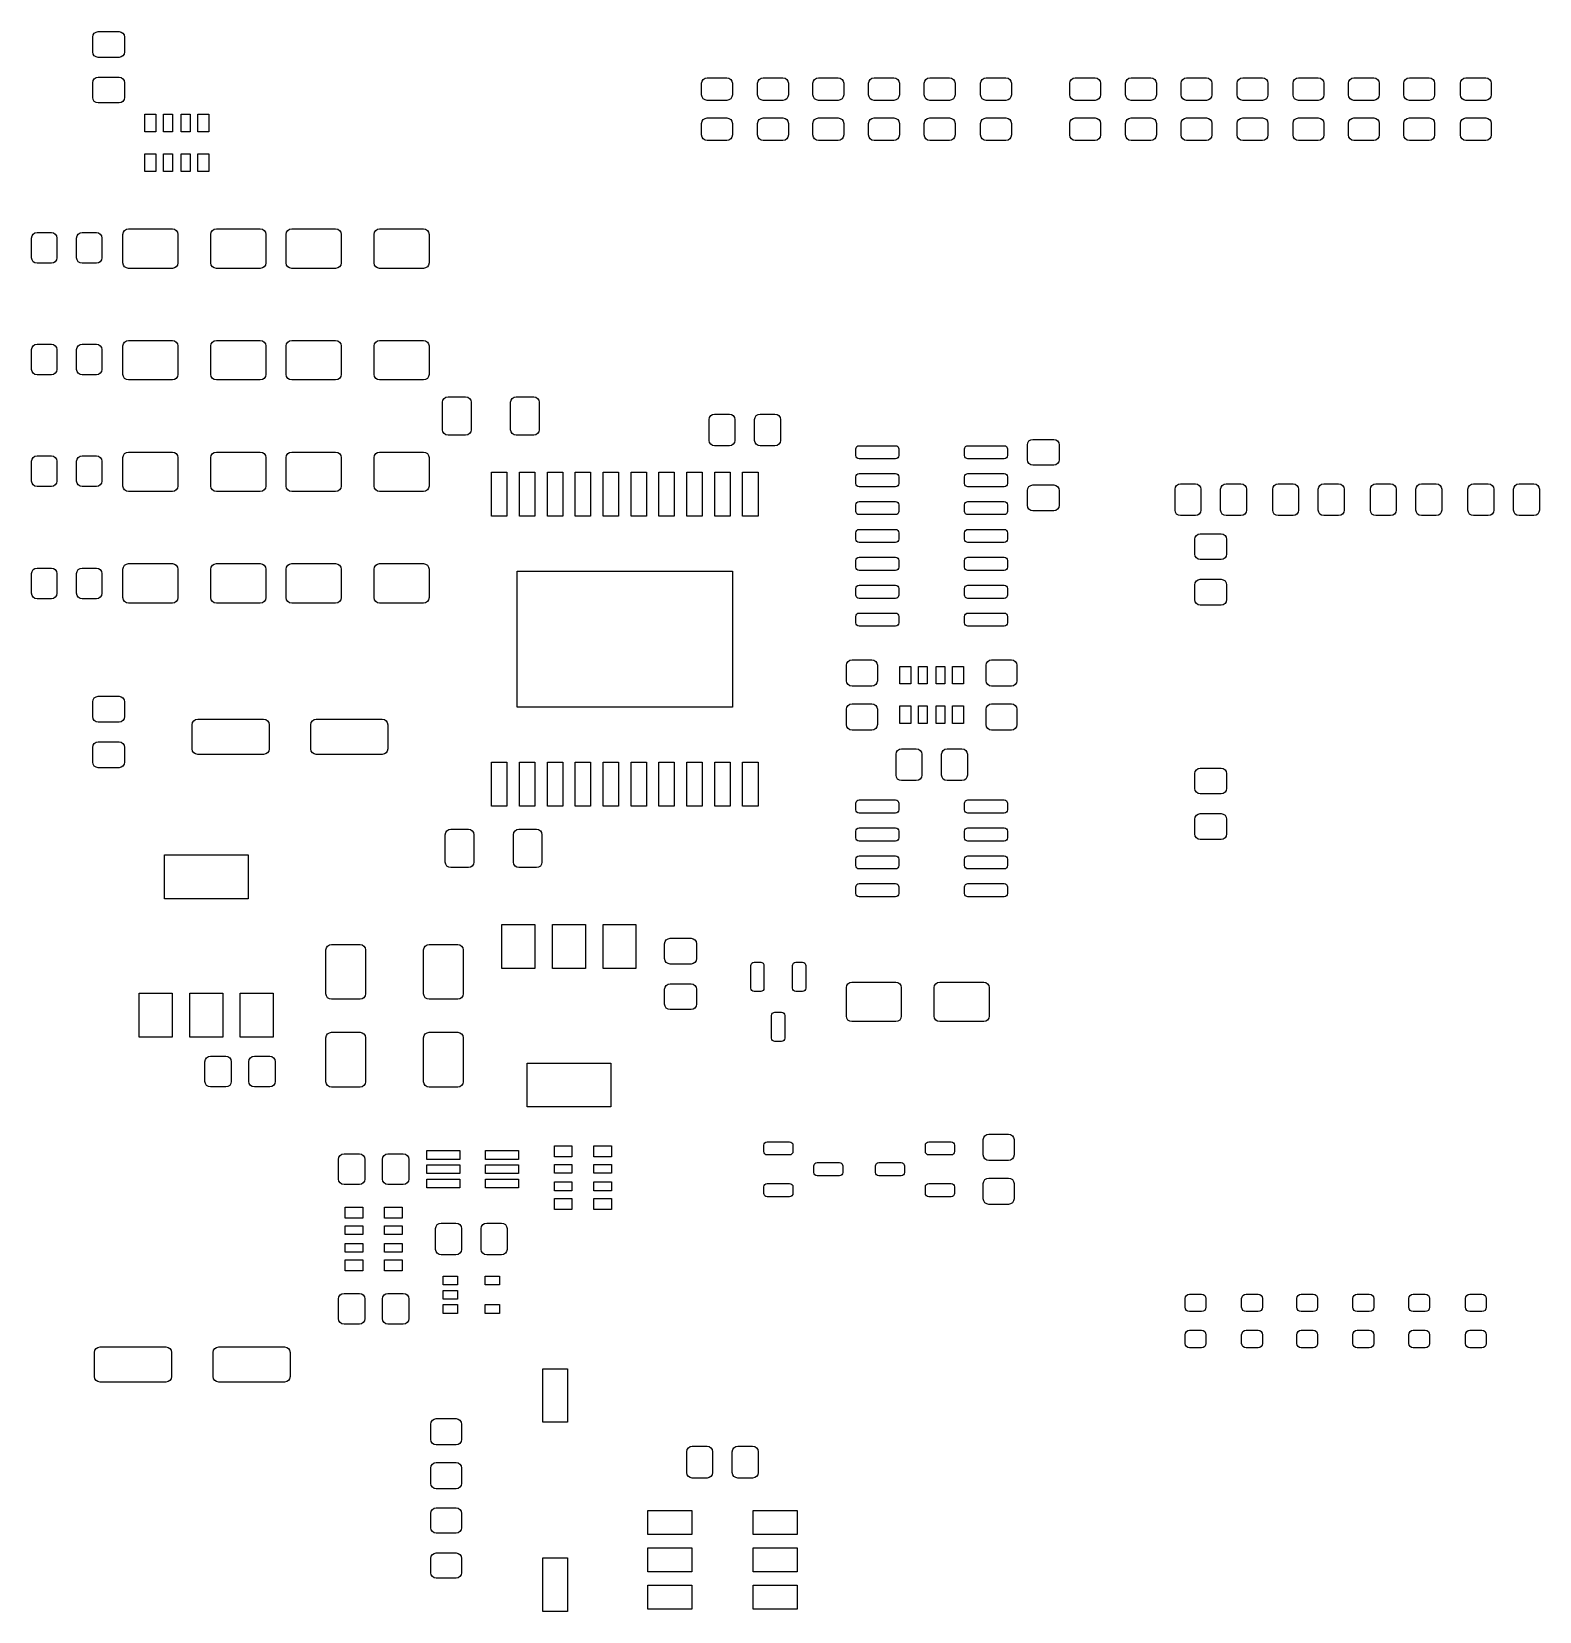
# Model space of a CAD drawing. Extents: x 105.1 to 173.7, y -98.2 to -26.3.
import ezdxf

# ---------------------------------------------------------------- set-up
doc = ezdxf.new("R2010")
doc.units = 0
doc.layers.add('BLACK', color=7, linetype='CONTINUOUS')

msp = doc.modelspace()

# ---------------------------------------------------------------- linework, layer by layer
at = {"layer": 'BLACK', "linetype": 'CONTINUOUS'}
for p, q in [((107.86, -26.565), (107.87903, -26.469329)), ((107.86, -27.24), (107.86, -26.565)), ((107.87903, -26.469329), (107.933223, -26.388223)), ((107.933223, -26.388223), (108.014329, -26.33403)), ((108.014329, -26.33403), (108.11, -26.315)), ((108.11, -26.315), (109.06, -26.315)), ((109.06, -26.315), (109.155671, -26.33403)), ((109.155671, -26.33403), (109.236777, -26.388223)), ((109.236777, -26.388223), (109.29097, -26.469329)), ((109.29097, -26.469329), (109.31, -26.565)), ((109.31, -26.565), (109.31, -27.24)), ((107.87903, -27.335671), (107.86, -27.24)), ((109.31, -27.24), (109.29097, -27.335671)), ((107.933223, -27.416777), (107.87903, -27.335671)), ((108.014329, -27.47097), (107.933223, -27.416777)), ((108.11, -27.49), (108.014329, -27.47097)), ((109.06, -27.49), (108.11, -27.49)), ((109.155671, -27.47097), (109.06, -27.49)), ((109.236777, -27.416777), (109.155671, -27.47097)), ((109.29097, -27.335671), (109.236777, -27.416777)), ((107.86, -28.64), (107.87903, -28.544329)), ((107.86, -29.315), (107.86, -28.64)), ((107.87903, -28.544329), (107.933223, -28.463223)), ((107.933223, -28.463223), (108.014329, -28.40903)), ((108.014329, -28.40903), (108.11, -28.39)), ((108.11, -28.39), (109.06, -28.39)), ((109.06, -28.39), (109.155671, -28.40903)), ((109.155671, -28.40903), (109.236777, -28.463223)), ((109.236777, -28.463223), (109.29097, -28.544329)), ((109.29097, -28.544329), (109.31, -28.64)), ((109.31, -28.64), (109.31, -29.315)), ((135.577459, -28.67), (135.596489, -28.574329)), ((135.577459, -29.195), (135.577459, -28.67)), ((135.596489, -28.574329), (135.650682, -28.493223)), ((135.650682, -28.493223), (135.731788, -28.43903)), ((135.731788, -28.43903), (135.827459, -28.42)), ((135.827459, -28.42), (136.727459, -28.42)), ((136.727459, -28.42), (136.82313, -28.43903)), ((136.82313, -28.43903), (136.904236, -28.493223)), ((136.904236, -28.493223), (136.958429, -28.574329)), ((136.958429, -28.574329), (136.977459, -28.67)), ((136.977459, -28.67), (136.977459, -29.195)), ((138.127392, -28.67), (138.146422, -28.574329)), ((138.127392, -29.195), (138.127392, -28.67)), ((138.146422, -28.574329), (138.200615, -28.493223)), ((138.200615, -28.493223), (138.281721, -28.43903)), ((138.281721, -28.43903), (138.377392, -28.42)), ((138.377392, -28.42), (139.277392, -28.42)), ((139.277392, -28.42), (139.373063, -28.43903)), ((139.373063, -28.43903), (139.454169, -28.493223)), ((139.454169, -28.493223), (139.508362, -28.574329)), ((139.508362, -28.574329), (139.527392, -28.67)), ((139.527392, -28.67), (139.527392, -29.195)), ((140.644217, -28.67), (140.663247, -28.574329)), ((140.644217, -29.195), (140.644217, -28.67)), ((140.663247, -28.574329), (140.71744, -28.493223)), ((140.71744, -28.493223), (140.798546, -28.43903)), ((140.798546, -28.43903), (140.894217, -28.42)), ((140.894217, -28.42), (141.794217, -28.42)), ((141.794217, -28.42), (141.889888, -28.43903)), ((141.889888, -28.43903), (141.970994, -28.493223)), ((141.970994, -28.493223), (142.025187, -28.574329)), ((142.025187, -28.574329), (142.044217, -28.67)), ((142.044217, -28.67), (142.044217, -29.195)), ((143.177592, -28.67), (143.196622, -28.574329)), ((143.177592, -29.195), (143.177592, -28.67)), ((143.196622, -28.574329), (143.250815, -28.493223)), ((143.250815, -28.493223), (143.331921, -28.43903)), ((143.331921, -28.43903), (143.427592, -28.42)), ((143.427592, -28.42), (144.327592, -28.42)), ((144.327592, -28.42), (144.423263, -28.43903)), ((144.423263, -28.43903), (144.504369, -28.493223)), ((144.504369, -28.493223), (144.558562, -28.574329)), ((144.558562, -28.574329), (144.577592, -28.67)), ((144.577592, -28.67), (144.577592, -29.195)), ((145.710967, -28.67), (145.729997, -28.574329)), ((145.710967, -29.195), (145.710967, -28.67)), ((145.729997, -28.574329), (145.78419, -28.493223)), ((145.78419, -28.493223), (145.865296, -28.43903)), ((145.865296, -28.43903), (145.960967, -28.42)), ((145.960967, -28.42), (146.860967, -28.42)), ((146.860967, -28.42), (146.956638, -28.43903)), ((146.956638, -28.43903), (147.037744, -28.493223)), ((147.037744, -28.493223), (147.091937, -28.574329)), ((147.091937, -28.574329), (147.110967, -28.67)), ((147.110967, -28.67), (147.110967, -29.195)), ((148.277459, -28.67), (148.296489, -28.574329)), ((148.277459, -29.195), (148.277459, -28.67)), ((148.296489, -28.574329), (148.350682, -28.493223)), ((148.350682, -28.493223), (148.431788, -28.43903)), ((148.431788, -28.43903), (148.527459, -28.42)), ((148.527459, -28.42), (149.427459, -28.42)), ((149.427459, -28.42), (149.52313, -28.43903)), ((149.52313, -28.43903), (149.604236, -28.493223)), ((149.604236, -28.493223), (149.658429, -28.574329)), ((149.658429, -28.574329), (149.677459, -28.67)), ((149.677459, -28.67), (149.677459, -29.195)), ((152.335, -28.67), (152.35403, -28.574329)), ((152.335, -29.195), (152.335, -28.67)), ((152.35403, -28.574329), (152.408223, -28.493223)), ((152.408223, -28.493223), (152.489329, -28.43903)), ((152.489329, -28.43903), (152.585, -28.42)), ((152.585, -28.42), (153.485, -28.42)), ((153.485, -28.42), (153.580671, -28.43903)), ((153.580671, -28.43903), (153.661777, -28.493223)), ((153.661777, -28.493223), (153.71597, -28.574329)), ((153.71597, -28.574329), (153.735, -28.67)), ((153.735, -28.67), (153.735, -29.195)), ((154.875, -28.67), (154.89403, -28.574329)), ((154.875, -29.195), (154.875, -28.67)), ((154.89403, -28.574329), (154.948223, -28.493223)), ((154.948223, -28.493223), (155.029329, -28.43903)), ((155.029329, -28.43903), (155.125, -28.42)), ((155.125, -28.42), (156.025, -28.42)), ((156.025, -28.42), (156.120671, -28.43903)), ((156.120671, -28.43903), (156.201777, -28.493223)), ((156.201777, -28.493223), (156.25597, -28.574329)), ((156.25597, -28.574329), (156.275, -28.67)), ((156.275, -28.67), (156.275, -29.195)), ((157.403503, -28.67), (157.422533, -28.574329)), ((157.403503, -29.195), (157.403503, -28.67)), ((157.422533, -28.574329), (157.476726, -28.493223)), ((157.476726, -28.493223), (157.557832, -28.43903)), ((157.557832, -28.43903), (157.653503, -28.42)), ((157.653503, -28.42), (158.553503, -28.42)), ((158.553503, -28.42), (158.649174, -28.43903)), ((158.649174, -28.43903), (158.73028, -28.493223)), ((158.73028, -28.493223), (158.784473, -28.574329)), ((158.784473, -28.574329), (158.803503, -28.67)), ((158.803503, -28.67), (158.803503, -29.195)), ((159.955, -28.67), (159.97403, -28.574329)), ((159.955, -29.195), (159.955, -28.67)), ((159.97403, -28.574329), (160.028223, -28.493223)), ((160.028223, -28.493223), (160.109329, -28.43903)), ((160.109329, -28.43903), (160.205, -28.42)), ((160.205, -28.42), (161.105, -28.42)), ((161.105, -28.42), (161.200671, -28.43903)), ((161.200671, -28.43903), (161.281777, -28.493223)), ((161.281777, -28.493223), (161.33597, -28.574329)), ((161.33597, -28.574329), (161.355, -28.67)), ((161.355, -28.67), (161.355, -29.195)), ((162.495, -28.67), (162.51403, -28.574329)), ((162.495, -29.195), (162.495, -28.67)), ((162.51403, -28.574329), (162.568223, -28.493223)), ((162.568223, -28.493223), (162.649329, -28.43903)), ((162.649329, -28.43903), (162.745, -28.42)), ((162.745, -28.42), (163.645, -28.42)), ((163.645, -28.42), (163.740671, -28.43903)), ((163.740671, -28.43903), (163.821777, -28.493223)), ((163.821777, -28.493223), (163.87597, -28.574329)), ((163.87597, -28.574329), (163.895, -28.67)), ((163.895, -28.67), (163.895, -29.195)), ((165.019823, -28.67), (165.038853, -28.574329)), ((165.019823, -29.195), (165.019823, -28.67)), ((165.038853, -28.574329), (165.093046, -28.493223)), ((165.093046, -28.493223), (165.174152, -28.43903)), ((165.174152, -28.43903), (165.269823, -28.42)), ((165.269823, -28.42), (166.169823, -28.42)), ((166.169823, -28.42), (166.265494, -28.43903)), ((166.265494, -28.43903), (166.3466, -28.493223)), ((166.3466, -28.493223), (166.400793, -28.574329)), ((166.400793, -28.574329), (166.419823, -28.67)), ((166.419823, -28.67), (166.419823, -29.195)), ((167.541017, -28.67), (167.560047, -28.574329)), ((167.541017, -29.195), (167.541017, -28.67)), ((167.560047, -28.574329), (167.61424, -28.493223)), ((167.61424, -28.493223), (167.695346, -28.43903)), ((167.695346, -28.43903), (167.791017, -28.42)), ((167.791017, -28.42), (168.691017, -28.42)), ((168.691017, -28.42), (168.786688, -28.43903)), ((168.786688, -28.43903), (168.867794, -28.493223)), ((168.867794, -28.493223), (168.921987, -28.574329)), ((168.921987, -28.574329), (168.941017, -28.67)), ((168.941017, -28.67), (168.941017, -29.195)), ((170.115, -28.67), (170.13403, -28.574329)), ((170.115, -29.195), (170.115, -28.67)), ((170.13403, -28.574329), (170.188223, -28.493223)), ((170.188223, -28.493223), (170.269329, -28.43903)), ((170.269329, -28.43903), (170.365, -28.42)), ((170.365, -28.42), (171.265, -28.42)), ((171.265, -28.42), (171.360671, -28.43903)), ((171.360671, -28.43903), (171.441777, -28.493223)), ((171.441777, -28.493223), (171.49597, -28.574329)), ((171.49597, -28.574329), (171.515, -28.67)), ((171.515, -28.67), (171.515, -29.195)), ((107.87903, -29.410671), (107.86, -29.315)), ((107.933223, -29.491777), (107.87903, -29.410671)), ((109.29097, -29.410671), (109.236777, -29.491777)), ((109.31, -29.315), (109.29097, -29.410671)), ((135.596489, -29.290671), (135.577459, -29.195)), ((135.650682, -29.371777), (135.596489, -29.290671)), ((135.731788, -29.42597), (135.650682, -29.371777)), ((135.827459, -29.445), (135.731788, -29.42597)), ((136.727459, -29.445), (135.827459, -29.445)), ((136.82313, -29.42597), (136.727459, -29.445)), ((136.904236, -29.371777), (136.82313, -29.42597)), ((136.958429, -29.290671), (136.904236, -29.371777)), ((136.977459, -29.195), (136.958429, -29.290671)), ((138.146422, -29.290671), (138.127392, -29.195)), ((138.200615, -29.371777), (138.146422, -29.290671)), ((138.281721, -29.42597), (138.200615, -29.371777)), ((138.377392, -29.445), (138.281721, -29.42597)), ((139.277392, -29.445), (138.377392, -29.445)), ((139.373063, -29.42597), (139.277392, -29.445)), ((139.454169, -29.371777), (139.373063, -29.42597)), ((139.508362, -29.290671), (139.454169, -29.371777)), ((139.527392, -29.195), (139.508362, -29.290671)), ((140.663247, -29.290671), (140.644217, -29.195)), ((140.71744, -29.371777), (140.663247, -29.290671)), ((140.798546, -29.42597), (140.71744, -29.371777)), ((140.894217, -29.445), (140.798546, -29.42597)), ((141.794217, -29.445), (140.894217, -29.445)), ((141.889888, -29.42597), (141.794217, -29.445)), ((141.970994, -29.371777), (141.889888, -29.42597)), ((142.025187, -29.290671), (141.970994, -29.371777)), ((142.044217, -29.195), (142.025187, -29.290671)), ((143.196622, -29.290671), (143.177592, -29.195)), ((143.250815, -29.371777), (143.196622, -29.290671)), ((143.331921, -29.42597), (143.250815, -29.371777)), ((143.427592, -29.445), (143.331921, -29.42597)), ((144.327592, -29.445), (143.427592, -29.445)), ((144.423263, -29.42597), (144.327592, -29.445)), ((144.504369, -29.371777), (144.423263, -29.42597)), ((144.558562, -29.290671), (144.504369, -29.371777)), ((144.577592, -29.195), (144.558562, -29.290671)), ((145.729997, -29.290671), (145.710967, -29.195)), ((145.78419, -29.371777), (145.729997, -29.290671)), ((145.865296, -29.42597), (145.78419, -29.371777)), ((145.960967, -29.445), (145.865296, -29.42597)), ((146.860967, -29.445), (145.960967, -29.445)), ((146.956638, -29.42597), (146.860967, -29.445)), ((147.037744, -29.371777), (146.956638, -29.42597)), ((147.091937, -29.290671), (147.037744, -29.371777)), ((147.110967, -29.195), (147.091937, -29.290671)), ((148.296489, -29.290671), (148.277459, -29.195)), ((148.350682, -29.371777), (148.296489, -29.290671)), ((148.431788, -29.42597), (148.350682, -29.371777)), ((148.527459, -29.445), (148.431788, -29.42597)), ((149.427459, -29.445), (148.527459, -29.445)), ((149.52313, -29.42597), (149.427459, -29.445)), ((149.604236, -29.371777), (149.52313, -29.42597)), ((149.658429, -29.290671), (149.604236, -29.371777)), ((149.677459, -29.195), (149.658429, -29.290671)), ((152.35403, -29.290671), (152.335, -29.195)), ((152.408223, -29.371777), (152.35403, -29.290671)), ((152.489329, -29.42597), (152.408223, -29.371777)), ((152.585, -29.445), (152.489329, -29.42597)), ((153.485, -29.445), (152.585, -29.445)), ((153.580671, -29.42597), (153.485, -29.445)), ((153.661777, -29.371777), (153.580671, -29.42597)), ((153.71597, -29.290671), (153.661777, -29.371777)), ((153.735, -29.195), (153.71597, -29.290671)), ((154.89403, -29.290671), (154.875, -29.195)), ((154.948223, -29.371777), (154.89403, -29.290671)), ((155.029329, -29.42597), (154.948223, -29.371777)), ((155.125, -29.445), (155.029329, -29.42597)), ((156.025, -29.445), (155.125, -29.445)), ((156.120671, -29.42597), (156.025, -29.445)), ((156.201777, -29.371777), (156.120671, -29.42597)), ((156.25597, -29.290671), (156.201777, -29.371777)), ((156.275, -29.195), (156.25597, -29.290671)), ((157.422533, -29.290671), (157.403503, -29.195)), ((157.476726, -29.371777), (157.422533, -29.290671)), ((157.557832, -29.42597), (157.476726, -29.371777)), ((157.653503, -29.445), (157.557832, -29.42597)), ((158.553503, -29.445), (157.653503, -29.445)), ((158.649174, -29.42597), (158.553503, -29.445)), ((158.73028, -29.371777), (158.649174, -29.42597)), ((158.784473, -29.290671), (158.73028, -29.371777)), ((158.803503, -29.195), (158.784473, -29.290671)), ((159.97403, -29.290671), (159.955, -29.195)), ((160.028223, -29.371777), (159.97403, -29.290671)), ((160.109329, -29.42597), (160.028223, -29.371777)), ((160.205, -29.445), (160.109329, -29.42597)), ((161.105, -29.445), (160.205, -29.445)), ((161.200671, -29.42597), (161.105, -29.445)), ((161.281777, -29.371777), (161.200671, -29.42597)), ((161.33597, -29.290671), (161.281777, -29.371777)), ((161.355, -29.195), (161.33597, -29.290671)), ((162.51403, -29.290671), (162.495, -29.195)), ((162.568223, -29.371777), (162.51403, -29.290671)), ((162.649329, -29.42597), (162.568223, -29.371777)), ((162.745, -29.445), (162.649329, -29.42597)), ((163.645, -29.445), (162.745, -29.445)), ((163.740671, -29.42597), (163.645, -29.445)), ((163.821777, -29.371777), (163.740671, -29.42597)), ((163.87597, -29.290671), (163.821777, -29.371777)), ((163.895, -29.195), (163.87597, -29.290671)), ((165.038853, -29.290671), (165.019823, -29.195)), ((165.093046, -29.371777), (165.038853, -29.290671)), ((165.174152, -29.42597), (165.093046, -29.371777)), ((165.269823, -29.445), (165.174152, -29.42597)), ((166.169823, -29.445), (165.269823, -29.445)), ((166.265494, -29.42597), (166.169823, -29.445)), ((166.3466, -29.371777), (166.265494, -29.42597)), ((166.400793, -29.290671), (166.3466, -29.371777)), ((166.419823, -29.195), (166.400793, -29.290671)), ((167.560047, -29.290671), (167.541017, -29.195)), ((167.61424, -29.371777), (167.560047, -29.290671)), ((167.695346, -29.42597), (167.61424, -29.371777)), ((167.791017, -29.445), (167.695346, -29.42597)), ((168.691017, -29.445), (167.791017, -29.445)), ((168.786688, -29.42597), (168.691017, -29.445)), ((168.867794, -29.371777), (168.786688, -29.42597)), ((168.921987, -29.290671), (168.867794, -29.371777)), ((168.941017, -29.195), (168.921987, -29.290671)), ((170.13403, -29.290671), (170.115, -29.195)), ((170.188223, -29.371777), (170.13403, -29.290671)), ((170.269329, -29.42597), (170.188223, -29.371777)), ((170.365, -29.445), (170.269329, -29.42597)), ((171.265, -29.445), (170.365, -29.445)), ((171.360671, -29.42597), (171.265, -29.445)), ((171.441777, -29.371777), (171.360671, -29.42597)), ((171.49597, -29.290671), (171.441777, -29.371777)), ((171.515, -29.195), (171.49597, -29.290671)), ((108.014329, -29.54597), (107.933223, -29.491777)), ((108.11, -29.565), (108.014329, -29.54597)), ((109.06, -29.565), (108.11, -29.565)), ((109.155671, -29.54597), (109.06, -29.565)), ((109.236777, -29.491777), (109.155671, -29.54597)), ((110.24, -30.88), (110.24, -30.08)), ((110.24, -30.08), (110.74, -30.08)), ((110.74, -30.08), (110.74, -30.88)), ((111.09, -30.88), (111.09, -30.08)), ((111.09, -30.08), (111.49, -30.08)), ((111.49, -30.08), (111.49, -30.88)), ((111.89, -30.88), (111.89, -30.08)), ((111.89, -30.08), (112.29, -30.08)), ((112.29, -30.08), (112.29, -30.88)), ((112.64, -30.88), (112.64, -30.08)), ((112.64, -30.08), (113.14, -30.08)), ((113.14, -30.08), (113.14, -30.88)), ((110.74, -30.88), (110.24, -30.88)), ((111.49, -30.88), (111.09, -30.88)), ((112.29, -30.88), (111.89, -30.88)), ((113.14, -30.88), (112.64, -30.88)), ((135.577459, -30.495), (135.596489, -30.399329)), ((135.577459, -31.02), (135.577459, -30.495)), ((135.596489, -30.399329), (135.650682, -30.318223)), ((135.650682, -30.318223), (135.731788, -30.26403)), ((135.731788, -30.26403), (135.827459, -30.245)), ((135.827459, -30.245), (136.727459, -30.245)), ((136.727459, -30.245), (136.82313, -30.26403)), ((136.82313, -30.26403), (136.904236, -30.318223)), ((136.904236, -30.318223), (136.958429, -30.399329)), ((136.958429, -30.399329), (136.977459, -30.495)), ((136.977459, -30.495), (136.977459, -31.02)), ((138.127392, -30.495), (138.146422, -30.399329)), ((138.127392, -31.02), (138.127392, -30.495)), ((138.146422, -30.399329), (138.200615, -30.318223)), ((138.200615, -30.318223), (138.281721, -30.26403)), ((138.281721, -30.26403), (138.377392, -30.245)), ((138.377392, -30.245), (139.277392, -30.245)), ((139.277392, -30.245), (139.373063, -30.26403)), ((139.373063, -30.26403), (139.454169, -30.318223)), ((139.454169, -30.318223), (139.508362, -30.399329)), ((139.508362, -30.399329), (139.527392, -30.495)), ((139.527392, -30.495), (139.527392, -31.02)), ((140.644217, -30.495), (140.663247, -30.399329)), ((140.644217, -31.02), (140.644217, -30.495)), ((140.663247, -30.399329), (140.71744, -30.318223)), ((140.71744, -30.318223), (140.798546, -30.26403)), ((140.798546, -30.26403), (140.894217, -30.245)), ((140.894217, -30.245), (141.794217, -30.245)), ((141.794217, -30.245), (141.889888, -30.26403)), ((141.889888, -30.26403), (141.970994, -30.318223)), ((141.970994, -30.318223), (142.025187, -30.399329)), ((142.025187, -30.399329), (142.044217, -30.495)), ((142.044217, -30.495), (142.044217, -31.02)), ((143.177592, -30.495), (143.196622, -30.399329)), ((143.177592, -31.02), (143.177592, -30.495)), ((143.196622, -30.399329), (143.250815, -30.318223)), ((143.250815, -30.318223), (143.331921, -30.26403)), ((143.331921, -30.26403), (143.427592, -30.245)), ((143.427592, -30.245), (144.327592, -30.245)), ((144.327592, -30.245), (144.423263, -30.26403)), ((144.423263, -30.26403), (144.504369, -30.318223)), ((144.504369, -30.318223), (144.558562, -30.399329)), ((144.558562, -30.399329), (144.577592, -30.495)), ((144.577592, -30.495), (144.577592, -31.02)), ((145.710967, -30.495), (145.729997, -30.399329)), ((145.710967, -31.02), (145.710967, -30.495)), ((145.729997, -30.399329), (145.78419, -30.318223)), ((145.78419, -30.318223), (145.865296, -30.26403)), ((145.865296, -30.26403), (145.960967, -30.245)), ((145.960967, -30.245), (146.860967, -30.245)), ((146.860967, -30.245), (146.956638, -30.26403)), ((146.956638, -30.26403), (147.037744, -30.318223)), ((147.037744, -30.318223), (147.091937, -30.399329)), ((147.091937, -30.399329), (147.110967, -30.495)), ((147.110967, -30.495), (147.110967, -31.02)), ((148.277459, -30.495), (148.296489, -30.399329)), ((148.277459, -31.02), (148.277459, -30.495)), ((148.296489, -30.399329), (148.350682, -30.318223)), ((148.350682, -30.318223), (148.431788, -30.26403)), ((148.431788, -30.26403), (148.527459, -30.245)), ((148.527459, -30.245), (149.427459, -30.245)), ((149.427459, -30.245), (149.52313, -30.26403)), ((149.52313, -30.26403), (149.604236, -30.318223)), ((149.604236, -30.318223), (149.658429, -30.399329)), ((149.658429, -30.399329), (149.677459, -30.495)), ((149.677459, -30.495), (149.677459, -31.02)), ((152.335, -30.495), (152.35403, -30.399329)), ((152.335, -31.02), (152.335, -30.495)), ((152.35403, -30.399329), (152.408223, -30.318223)), ((152.408223, -30.318223), (152.489329, -30.26403)), ((152.489329, -30.26403), (152.585, -30.245)), ((152.585, -30.245), (153.485, -30.245)), ((153.485, -30.245), (153.580671, -30.26403)), ((153.580671, -30.26403), (153.661777, -30.318223)), ((153.661777, -30.318223), (153.71597, -30.399329)), ((153.71597, -30.399329), (153.735, -30.495)), ((153.735, -30.495), (153.735, -31.02)), ((154.875, -30.495), (154.89403, -30.399329)), ((154.875, -31.02), (154.875, -30.495)), ((154.89403, -30.399329), (154.948223, -30.318223)), ((154.948223, -30.318223), (155.029329, -30.26403)), ((155.029329, -30.26403), (155.125, -30.245)), ((155.125, -30.245), (156.025, -30.245)), ((156.025, -30.245), (156.120671, -30.26403)), ((156.120671, -30.26403), (156.201777, -30.318223)), ((156.201777, -30.318223), (156.25597, -30.399329)), ((156.25597, -30.399329), (156.275, -30.495)), ((156.275, -30.495), (156.275, -31.02)), ((157.403503, -30.495), (157.422533, -30.399329)), ((157.403503, -31.02), (157.403503, -30.495)), ((157.422533, -30.399329), (157.476726, -30.318223)), ((157.476726, -30.318223), (157.557832, -30.26403)), ((157.557832, -30.26403), (157.653503, -30.245)), ((157.653503, -30.245), (158.553503, -30.245)), ((158.553503, -30.245), (158.649174, -30.26403)), ((158.649174, -30.26403), (158.73028, -30.318223)), ((158.73028, -30.318223), (158.784473, -30.399329)), ((158.784473, -30.399329), (158.803503, -30.495)), ((158.803503, -30.495), (158.803503, -31.02)), ((159.955, -30.495), (159.97403, -30.399329)), ((159.955, -31.02), (159.955, -30.495)), ((159.97403, -30.399329), (160.028223, -30.318223)), ((160.028223, -30.318223), (160.109329, -30.26403)), ((160.109329, -30.26403), (160.205, -30.245)), ((160.205, -30.245), (161.105, -30.245)), ((161.105, -30.245), (161.200671, -30.26403)), ((161.200671, -30.26403), (161.281777, -30.318223)), ((161.281777, -30.318223), (161.33597, -30.399329)), ((161.33597, -30.399329), (161.355, -30.495)), ((161.355, -30.495), (161.355, -31.02)), ((162.495, -30.495), (162.51403, -30.399329)), ((162.495, -31.02), (162.495, -30.495)), ((162.51403, -30.399329), (162.568223, -30.318223)), ((162.568223, -30.318223), (162.649329, -30.26403)), ((162.649329, -30.26403), (162.745, -30.245)), ((162.745, -30.245), (163.645, -30.245)), ((163.645, -30.245), (163.740671, -30.26403)), ((163.740671, -30.26403), (163.821777, -30.318223)), ((163.821777, -30.318223), (163.87597, -30.399329)), ((163.87597, -30.399329), (163.895, -30.495)), ((163.895, -30.495), (163.895, -31.02)), ((165.019823, -30.495), (165.038853, -30.399329)), ((165.019823, -31.02), (165.019823, -30.495)), ((165.038853, -30.399329), (165.093046, -30.318223)), ((165.093046, -30.318223), (165.174152, -30.26403)), ((165.174152, -30.26403), (165.269823, -30.245)), ((165.269823, -30.245), (166.169823, -30.245)), ((166.169823, -30.245), (166.265494, -30.26403)), ((166.265494, -30.26403), (166.3466, -30.318223)), ((166.3466, -30.318223), (166.400793, -30.399329)), ((166.400793, -30.399329), (166.419823, -30.495)), ((166.419823, -30.495), (166.419823, -31.02)), ((167.541017, -30.495), (167.560047, -30.399329)), ((167.541017, -31.02), (167.541017, -30.495)), ((167.560047, -30.399329), (167.61424, -30.318223)), ((167.61424, -30.318223), (167.695346, -30.26403)), ((167.695346, -30.26403), (167.791017, -30.245)), ((167.791017, -30.245), (168.691017, -30.245)), ((168.691017, -30.245), (168.786688, -30.26403)), ((168.786688, -30.26403), (168.867794, -30.318223)), ((168.867794, -30.318223), (168.921987, -30.399329)), ((168.921987, -30.399329), (168.941017, -30.495)), ((168.941017, -30.495), (168.941017, -31.02)), ((170.115, -30.495), (170.13403, -30.399329)), ((170.115, -31.02), (170.115, -30.495)), ((170.13403, -30.399329), (170.188223, -30.318223)), ((170.188223, -30.318223), (170.269329, -30.26403)), ((170.269329, -30.26403), (170.365, -30.245)), ((170.365, -30.245), (171.265, -30.245)), ((171.265, -30.245), (171.360671, -30.26403)), ((171.360671, -30.26403), (171.441777, -30.318223)), ((171.441777, -30.318223), (171.49597, -30.399329)), ((171.49597, -30.399329), (171.515, -30.495)), ((171.515, -30.495), (171.515, -31.02)), ((135.596489, -31.115671), (135.577459, -31.02)), ((135.650682, -31.196777), (135.596489, -31.115671)), ((135.731788, -31.25097), (135.650682, -31.196777)), ((135.827459, -31.27), (135.731788, -31.25097)), ((136.727459, -31.27), (135.827459, -31.27)), ((136.82313, -31.25097), (136.727459, -31.27)), ((136.904236, -31.196777), (136.82313, -31.25097)), ((136.958429, -31.115671), (136.904236, -31.196777)), ((136.977459, -31.02), (136.958429, -31.115671)), ((138.146422, -31.115671), (138.127392, -31.02)), ((138.200615, -31.196777), (138.146422, -31.115671)), ((138.281721, -31.25097), (138.200615, -31.196777)), ((138.377392, -31.27), (138.281721, -31.25097)), ((139.277392, -31.27), (138.377392, -31.27)), ((139.373063, -31.25097), (139.277392, -31.27)), ((139.454169, -31.196777), (139.373063, -31.25097)), ((139.508362, -31.115671), (139.454169, -31.196777)), ((139.527392, -31.02), (139.508362, -31.115671)), ((140.663247, -31.115671), (140.644217, -31.02)), ((140.71744, -31.196777), (140.663247, -31.115671)), ((140.798546, -31.25097), (140.71744, -31.196777)), ((140.894217, -31.27), (140.798546, -31.25097)), ((141.794217, -31.27), (140.894217, -31.27)), ((141.889888, -31.25097), (141.794217, -31.27)), ((141.970994, -31.196777), (141.889888, -31.25097)), ((142.025187, -31.115671), (141.970994, -31.196777)), ((142.044217, -31.02), (142.025187, -31.115671)), ((143.196622, -31.115671), (143.177592, -31.02)), ((143.250815, -31.196777), (143.196622, -31.115671)), ((143.331921, -31.25097), (143.250815, -31.196777)), ((143.427592, -31.27), (143.331921, -31.25097)), ((144.327592, -31.27), (143.427592, -31.27)), ((144.423263, -31.25097), (144.327592, -31.27)), ((144.504369, -31.196777), (144.423263, -31.25097)), ((144.558562, -31.115671), (144.504369, -31.196777)), ((144.577592, -31.02), (144.558562, -31.115671)), ((145.729997, -31.115671), (145.710967, -31.02)), ((145.78419, -31.196777), (145.729997, -31.115671)), ((145.865296, -31.25097), (145.78419, -31.196777)), ((145.960967, -31.27), (145.865296, -31.25097)), ((146.860967, -31.27), (145.960967, -31.27)), ((146.956638, -31.25097), (146.860967, -31.27)), ((147.037744, -31.196777), (146.956638, -31.25097)), ((147.091937, -31.115671), (147.037744, -31.196777)), ((147.110967, -31.02), (147.091937, -31.115671)), ((148.296489, -31.115671), (148.277459, -31.02)), ((148.350682, -31.196777), (148.296489, -31.115671)), ((148.431788, -31.25097), (148.350682, -31.196777)), ((148.527459, -31.27), (148.431788, -31.25097)), ((149.427459, -31.27), (148.527459, -31.27)), ((149.52313, -31.25097), (149.427459, -31.27)), ((149.604236, -31.196777), (149.52313, -31.25097)), ((149.658429, -31.115671), (149.604236, -31.196777)), ((149.677459, -31.02), (149.658429, -31.115671)), ((152.35403, -31.115671), (152.335, -31.02)), ((152.408223, -31.196777), (152.35403, -31.115671)), ((152.489329, -31.25097), (152.408223, -31.196777)), ((152.585, -31.27), (152.489329, -31.25097)), ((153.485, -31.27), (152.585, -31.27)), ((153.580671, -31.25097), (153.485, -31.27)), ((153.661777, -31.196777), (153.580671, -31.25097)), ((153.71597, -31.115671), (153.661777, -31.196777)), ((153.735, -31.02), (153.71597, -31.115671)), ((154.89403, -31.115671), (154.875, -31.02)), ((154.948223, -31.196777), (154.89403, -31.115671)), ((155.029329, -31.25097), (154.948223, -31.196777)), ((155.125, -31.27), (155.029329, -31.25097)), ((156.025, -31.27), (155.125, -31.27)), ((156.120671, -31.25097), (156.025, -31.27)), ((156.201777, -31.196777), (156.120671, -31.25097)), ((156.25597, -31.115671), (156.201777, -31.196777)), ((156.275, -31.02), (156.25597, -31.115671)), ((157.422533, -31.115671), (157.403503, -31.02)), ((157.476726, -31.196777), (157.422533, -31.115671)), ((157.557832, -31.25097), (157.476726, -31.196777)), ((157.653503, -31.27), (157.557832, -31.25097)), ((158.553503, -31.27), (157.653503, -31.27)), ((158.649174, -31.25097), (158.553503, -31.27)), ((158.73028, -31.196777), (158.649174, -31.25097)), ((158.784473, -31.115671), (158.73028, -31.196777)), ((158.803503, -31.02), (158.784473, -31.115671)), ((159.97403, -31.115671), (159.955, -31.02)), ((160.028223, -31.196777), (159.97403, -31.115671)), ((160.109329, -31.25097), (160.028223, -31.196777)), ((160.205, -31.27), (160.109329, -31.25097)), ((161.105, -31.27), (160.205, -31.27)), ((161.200671, -31.25097), (161.105, -31.27)), ((161.281777, -31.196777), (161.200671, -31.25097)), ((161.33597, -31.115671), (161.281777, -31.196777)), ((161.355, -31.02), (161.33597, -31.115671)), ((162.51403, -31.115671), (162.495, -31.02)), ((162.568223, -31.196777), (162.51403, -31.115671)), ((162.649329, -31.25097), (162.568223, -31.196777)), ((162.745, -31.27), (162.649329, -31.25097)), ((163.645, -31.27), (162.745, -31.27)), ((163.740671, -31.25097), (163.645, -31.27)), ((163.821777, -31.196777), (163.740671, -31.25097)), ((163.87597, -31.115671), (163.821777, -31.196777)), ((163.895, -31.02), (163.87597, -31.115671)), ((165.038853, -31.115671), (165.019823, -31.02)), ((165.093046, -31.196777), (165.038853, -31.115671)), ((165.174152, -31.25097), (165.093046, -31.196777)), ((165.269823, -31.27), (165.174152, -31.25097)), ((166.169823, -31.27), (165.269823, -31.27)), ((166.265494, -31.25097), (166.169823, -31.27)), ((166.3466, -31.196777), (166.265494, -31.25097)), ((166.400793, -31.115671), (166.3466, -31.196777)), ((166.419823, -31.02), (166.400793, -31.115671)), ((167.560047, -31.115671), (167.541017, -31.02)), ((167.61424, -31.196777), (167.560047, -31.115671)), ((167.695346, -31.25097), (167.61424, -31.196777)), ((167.791017, -31.27), (167.695346, -31.25097)), ((168.691017, -31.27), (167.791017, -31.27)), ((168.786688, -31.25097), (168.691017, -31.27)), ((168.867794, -31.196777), (168.786688, -31.25097)), ((168.921987, -31.115671), (168.867794, -31.196777)), ((168.941017, -31.02), (168.921987, -31.115671)), ((170.13403, -31.115671), (170.115, -31.02)), ((170.188223, -31.196777), (170.13403, -31.115671)), ((170.269329, -31.25097), (170.188223, -31.196777)), ((170.365, -31.27), (170.269329, -31.25097)), ((171.265, -31.27), (170.365, -31.27)), ((171.360671, -31.25097), (171.265, -31.27)), ((171.441777, -31.196777), (171.360671, -31.25097)), ((171.49597, -31.115671), (171.441777, -31.196777)), ((171.515, -31.02), (171.49597, -31.115671)), ((110.24, -32.68), (110.24, -31.88)), ((110.24, -31.88), (110.74, -31.88)), ((110.74, -31.88), (110.74, -32.68)), ((111.09, -32.68), (111.09, -31.88)), ((111.09, -31.88), (111.49, -31.88)), ((111.49, -31.88), (111.49, -32.68)), ((111.89, -32.68), (111.89, -31.88)), ((111.89, -31.88), (112.29, -31.88)), ((112.29, -31.88), (112.29, -32.68)), ((112.64, -32.68), (112.64, -31.88)), ((112.64, -31.88), (113.14, -31.88)), ((113.14, -31.88), (113.14, -32.68)), ((110.74, -32.68), (110.24, -32.68)), ((111.49, -32.68), (111.09, -32.68)), ((112.29, -32.68), (111.89, -32.68)), ((113.14, -32.68), (112.64, -32.68)), ((105.08, -35.714201), (105.09903, -35.61853)), ((105.08, -36.614201), (105.08, -35.714201)), ((105.09903, -35.61853), (105.153223, -35.537424)), ((105.153223, -35.537424), (105.234329, -35.483231)), ((105.234329, -35.483231), (105.33, -35.464201)), ((105.33, -35.464201), (105.98, -35.464201)), ((105.98, -35.464201), (106.075671, -35.483231)), ((106.075671, -35.483231), (106.156777, -35.537424)), ((106.156777, -35.537424), (106.21097, -35.61853)), ((106.21097, -35.61853), (106.23, -35.714201)), ((106.23, -35.714201), (106.23, -36.614201)), ((107.13, -35.714201), (107.14903, -35.61853)), ((107.13, -36.614201), (107.13, -35.714201)), ((107.14903, -35.61853), (107.203223, -35.537424)), ((107.203223, -35.537424), (107.284329, -35.483231)), ((107.284329, -35.483231), (107.38, -35.464201)), ((107.38, -35.464201), (108.03, -35.464201)), ((108.03, -35.464201), (108.125671, -35.483231)), ((108.125671, -35.483231), (108.206777, -35.537424)), ((108.206777, -35.537424), (108.26097, -35.61853)), ((108.26097, -35.61853), (108.28, -35.714201)), ((108.28, -35.714201), (108.28, -36.614201)), ((109.24, -35.545), (109.25903, -35.449329)), ((109.24, -36.845), (109.24, -35.545)), ((109.25903, -35.449329), (109.313223, -35.368223)), ((109.313223, -35.368223), (109.394329, -35.31403)), ((109.394329, -35.31403), (109.49, -35.295)), ((109.49, -35.295), (111.49, -35.295)), ((111.49, -35.295), (111.585671, -35.31403)), ((111.585671, -35.31403), (111.666777, -35.368223)), ((111.666777, -35.368223), (111.72097, -35.449329)), ((111.72097, -35.449329), (111.74, -35.545)), ((111.74, -35.545), (111.74, -36.845)), ((113.24, -35.545), (113.25903, -35.449329)), ((113.24, -36.845), (113.24, -35.545)), ((113.25903, -35.449329), (113.313223, -35.368223)), ((113.313223, -35.368223), (113.394329, -35.31403)), ((113.394329, -35.31403), (113.49, -35.295)), ((113.49, -35.295), (115.49, -35.295)), ((115.49, -35.295), (115.585671, -35.31403)), ((115.585671, -35.31403), (115.666777, -35.368223)), ((115.666777, -35.368223), (115.72097, -35.449329)), ((115.72097, -35.449329), (115.74, -35.545)), ((115.74, -35.545), (115.74, -36.845)), ((116.67, -35.545), (116.68903, -35.449329)), ((116.67, -36.845), (116.67, -35.545)), ((116.68903, -35.449329), (116.743223, -35.368223)), ((116.743223, -35.368223), (116.824329, -35.31403)), ((116.824329, -35.31403), (116.92, -35.295)), ((116.92, -35.295), (118.92, -35.295)), ((118.92, -35.295), (119.015671, -35.31403)), ((119.015671, -35.31403), (119.096777, -35.368223)), ((119.096777, -35.368223), (119.15097, -35.449329)), ((119.15097, -35.449329), (119.17, -35.545)), ((119.17, -35.545), (119.17, -36.845)), ((120.67, -35.545), (120.68903, -35.449329)), ((120.67, -36.845), (120.67, -35.545)), ((120.68903, -35.449329), (120.743223, -35.368223)), ((120.743223, -35.368223), (120.824329, -35.31403)), ((120.824329, -35.31403), (120.92, -35.295)), ((120.92, -35.295), (122.92, -35.295)), ((122.92, -35.295), (123.015671, -35.31403)), ((123.015671, -35.31403), (123.096777, -35.368223)), ((123.096777, -35.368223), (123.15097, -35.449329)), ((123.15097, -35.449329), (123.17, -35.545)), ((123.17, -35.545), (123.17, -36.845)), ((105.09903, -36.709872), (105.08, -36.614201)), ((106.23, -36.614201), (106.21097, -36.709872)), ((107.14903, -36.709872), (107.13, -36.614201)), ((108.28, -36.614201), (108.26097, -36.709872)), ((105.153223, -36.790978), (105.09903, -36.709872)), ((105.234329, -36.845171), (105.153223, -36.790978)), ((105.33, -36.864201), (105.234329, -36.845171)), ((105.98, -36.864201), (105.33, -36.864201)), ((106.075671, -36.845171), (105.98, -36.864201)), ((106.156777, -36.790978), (106.075671, -36.845171)), ((106.21097, -36.709872), (106.156777, -36.790978)), ((107.203223, -36.790978), (107.14903, -36.709872)), ((107.284329, -36.845171), (107.203223, -36.790978)), ((107.38, -36.864201), (107.284329, -36.845171)), ((108.03, -36.864201), (107.38, -36.864201)), ((108.125671, -36.845171), (108.03, -36.864201)), ((108.206777, -36.790978), (108.125671, -36.845171)), ((108.26097, -36.709872), (108.206777, -36.790978)), ((109.25903, -36.940671), (109.24, -36.845)), ((109.313223, -37.021777), (109.25903, -36.940671)), ((109.394329, -37.07597), (109.313223, -37.021777)), ((109.49, -37.095), (109.394329, -37.07597)), ((111.49, -37.095), (109.49, -37.095)), ((111.585671, -37.07597), (111.49, -37.095)), ((111.666777, -37.021777), (111.585671, -37.07597)), ((111.72097, -36.940671), (111.666777, -37.021777)), ((111.74, -36.845), (111.72097, -36.940671)), ((113.25903, -36.940671), (113.24, -36.845)), ((113.313223, -37.021777), (113.25903, -36.940671)), ((113.394329, -37.07597), (113.313223, -37.021777)), ((113.49, -37.095), (113.394329, -37.07597)), ((115.49, -37.095), (113.49, -37.095)), ((115.585671, -37.07597), (115.49, -37.095)), ((115.666777, -37.021777), (115.585671, -37.07597)), ((115.72097, -36.940671), (115.666777, -37.021777)), ((115.74, -36.845), (115.72097, -36.940671)), ((116.68903, -36.940671), (116.67, -36.845)), ((116.743223, -37.021777), (116.68903, -36.940671)), ((116.824329, -37.07597), (116.743223, -37.021777)), ((116.92, -37.095), (116.824329, -37.07597)), ((118.92, -37.095), (116.92, -37.095)), ((119.015671, -37.07597), (118.92, -37.095)), ((119.096777, -37.021777), (119.015671, -37.07597)), ((119.15097, -36.940671), (119.096777, -37.021777)), ((119.17, -36.845), (119.15097, -36.940671)), ((120.68903, -36.940671), (120.67, -36.845)), ((120.743223, -37.021777), (120.68903, -36.940671)), ((120.824329, -37.07597), (120.743223, -37.021777)), ((120.92, -37.095), (120.824329, -37.07597)), ((122.92, -37.095), (120.92, -37.095)), ((123.015671, -37.07597), (122.92, -37.095)), ((123.096777, -37.021777), (123.015671, -37.07597)), ((123.15097, -36.940671), (123.096777, -37.021777)), ((123.17, -36.845), (123.15097, -36.940671)), ((105.08, -40.794201), (105.09903, -40.69853)), ((105.08, -41.694201), (105.08, -40.794201)), ((105.09903, -40.69853), (105.153223, -40.617424)), ((105.153223, -40.617424), (105.234329, -40.563231)), ((105.234329, -40.563231), (105.33, -40.544201)), ((105.33, -40.544201), (105.98, -40.544201)), ((105.98, -40.544201), (106.075671, -40.563231)), ((106.075671, -40.563231), (106.156777, -40.617424)), ((106.156777, -40.617424), (106.21097, -40.69853)), ((106.21097, -40.69853), (106.23, -40.794201)), ((106.23, -40.794201), (106.23, -41.694201)), ((107.13, -40.794201), (107.14903, -40.69853)), ((107.13, -41.694201), (107.13, -40.794201)), ((107.14903, -40.69853), (107.203223, -40.617424)), ((107.203223, -40.617424), (107.284329, -40.563231)), ((107.284329, -40.563231), (107.38, -40.544201)), ((107.38, -40.544201), (108.03, -40.544201)), ((108.03, -40.544201), (108.125671, -40.563231)), ((108.125671, -40.563231), (108.206777, -40.617424)), ((108.206777, -40.617424), (108.26097, -40.69853)), ((108.26097, -40.69853), (108.28, -40.794201)), ((108.28, -40.794201), (108.28, -41.694201)), ((109.24, -40.625), (109.25903, -40.529329)), ((109.24, -41.925), (109.24, -40.625)), ((109.25903, -40.529329), (109.313223, -40.448223)), ((109.313223, -40.448223), (109.394329, -40.39403)), ((109.394329, -40.39403), (109.49, -40.375)), ((109.49, -40.375), (111.49, -40.375)), ((111.49, -40.375), (111.585671, -40.39403)), ((111.585671, -40.39403), (111.666777, -40.448223)), ((111.666777, -40.448223), (111.72097, -40.529329)), ((111.72097, -40.529329), (111.74, -40.625)), ((111.74, -40.625), (111.74, -41.925)), ((113.24, -40.625), (113.25903, -40.529329)), ((113.24, -41.925), (113.24, -40.625)), ((113.25903, -40.529329), (113.313223, -40.448223)), ((113.313223, -40.448223), (113.394329, -40.39403)), ((113.394329, -40.39403), (113.49, -40.375)), ((113.49, -40.375), (115.49, -40.375)), ((115.49, -40.375), (115.585671, -40.39403)), ((115.585671, -40.39403), (115.666777, -40.448223)), ((115.666777, -40.448223), (115.72097, -40.529329)), ((115.72097, -40.529329), (115.74, -40.625)), ((115.74, -40.625), (115.74, -41.925)), ((116.67, -40.625), (116.68903, -40.529329)), ((116.67, -41.925), (116.67, -40.625)), ((116.68903, -40.529329), (116.743223, -40.448223)), ((116.743223, -40.448223), (116.824329, -40.39403)), ((116.824329, -40.39403), (116.92, -40.375)), ((116.92, -40.375), (118.92, -40.375)), ((118.92, -40.375), (119.015671, -40.39403)), ((119.015671, -40.39403), (119.096777, -40.448223)), ((119.096777, -40.448223), (119.15097, -40.529329)), ((119.15097, -40.529329), (119.17, -40.625)), ((119.17, -40.625), (119.17, -41.925)), ((120.67, -40.625), (120.68903, -40.529329)), ((120.67, -41.925), (120.67, -40.625)), ((120.68903, -40.529329), (120.743223, -40.448223)), ((120.743223, -40.448223), (120.824329, -40.39403)), ((120.824329, -40.39403), (120.92, -40.375)), ((120.92, -40.375), (122.92, -40.375)), ((122.92, -40.375), (123.015671, -40.39403)), ((123.015671, -40.39403), (123.096777, -40.448223)), ((123.096777, -40.448223), (123.15097, -40.529329)), ((123.15097, -40.529329), (123.17, -40.625)), ((123.17, -40.625), (123.17, -41.925)), ((105.09903, -41.789872), (105.08, -41.694201)), ((106.23, -41.694201), (106.21097, -41.789872)), ((107.14903, -41.789872), (107.13, -41.694201)), ((108.28, -41.694201), (108.26097, -41.789872)), ((105.153223, -41.870978), (105.09903, -41.789872)), ((105.234329, -41.925171), (105.153223, -41.870978)), ((105.33, -41.944201), (105.234329, -41.925171)), ((105.98, -41.944201), (105.33, -41.944201)), ((106.075671, -41.925171), (105.98, -41.944201)), ((106.156777, -41.870978), (106.075671, -41.925171)), ((106.21097, -41.789872), (106.156777, -41.870978)), ((107.203223, -41.870978), (107.14903, -41.789872)), ((107.284329, -41.925171), (107.203223, -41.870978)), ((107.38, -41.944201), (107.284329, -41.925171)), ((108.03, -41.944201), (107.38, -41.944201)), ((108.125671, -41.925171), (108.03, -41.944201)), ((108.206777, -41.870978), (108.125671, -41.925171)), ((108.26097, -41.789872), (108.206777, -41.870978)), ((109.25903, -42.020671), (109.24, -41.925)), ((109.313223, -42.101777), (109.25903, -42.020671)), ((109.394329, -42.15597), (109.313223, -42.101777)), ((109.49, -42.175), (109.394329, -42.15597)), ((111.49, -42.175), (109.49, -42.175)), ((111.585671, -42.15597), (111.49, -42.175)), ((111.666777, -42.101777), (111.585671, -42.15597)), ((111.72097, -42.020671), (111.666777, -42.101777)), ((111.74, -41.925), (111.72097, -42.020671)), ((113.25903, -42.020671), (113.24, -41.925)), ((113.313223, -42.101777), (113.25903, -42.020671)), ((113.394329, -42.15597), (113.313223, -42.101777)), ((113.49, -42.175), (113.394329, -42.15597)), ((115.49, -42.175), (113.49, -42.175)), ((115.585671, -42.15597), (115.49, -42.175)), ((115.666777, -42.101777), (115.585671, -42.15597)), ((115.72097, -42.020671), (115.666777, -42.101777)), ((115.74, -41.925), (115.72097, -42.020671)), ((116.68903, -42.020671), (116.67, -41.925)), ((116.743223, -42.101777), (116.68903, -42.020671)), ((116.824329, -42.15597), (116.743223, -42.101777)), ((116.92, -42.175), (116.824329, -42.15597)), ((118.92, -42.175), (116.92, -42.175)), ((119.015671, -42.15597), (118.92, -42.175)), ((119.096777, -42.101777), (119.015671, -42.15597)), ((119.15097, -42.020671), (119.096777, -42.101777)), ((119.17, -41.925), (119.15097, -42.020671)), ((120.68903, -42.020671), (120.67, -41.925)), ((120.743223, -42.101777), (120.68903, -42.020671)), ((120.824329, -42.15597), (120.743223, -42.101777)), ((120.92, -42.175), (120.824329, -42.15597)), ((122.92, -42.175), (120.92, -42.175)), ((123.015671, -42.15597), (122.92, -42.175)), ((123.096777, -42.101777), (123.015671, -42.15597)), ((123.15097, -42.020671), (123.096777, -42.101777)), ((123.17, -41.925), (123.15097, -42.020671)), ((123.784, -43.19), (123.80303, -43.094329)), ((123.80303, -43.094329), (123.857223, -43.013223)), ((123.857223, -43.013223), (123.938329, -42.95903)), ((123.938329, -42.95903), (124.034, -42.94)), ((124.034, -42.94), (124.834, -42.94)), ((124.834, -42.94), (124.929671, -42.95903)), ((124.929671, -42.95903), (125.010777, -43.013223)), ((125.010777, -43.013223), (125.06497, -43.094329)), ((125.06497, -43.094329), (125.084, -43.19)), ((126.884, -43.19), (126.90303, -43.094329)), ((126.90303, -43.094329), (126.957223, -43.013223)), ((126.957223, -43.013223), (127.038329, -42.95903)), ((127.038329, -42.95903), (127.134, -42.94)), ((127.134, -42.94), (127.934, -42.94)), ((127.934, -42.94), (128.029671, -42.95903)), ((128.029671, -42.95903), (128.110777, -43.013223)), ((128.110777, -43.013223), (128.16497, -43.094329)), ((128.16497, -43.094329), (128.184, -43.19)), ((123.784, -44.44), (123.784, -43.19)), ((125.084, -43.19), (125.084, -44.44)), ((126.884, -44.44), (126.884, -43.19)), ((128.184, -43.19), (128.184, -44.44)), ((135.93503, -43.879329), (135.989223, -43.798223)), ((135.989223, -43.798223), (136.070329, -43.74403)), ((136.070329, -43.74403), (136.166, -43.725)), ((136.166, -43.725), (136.841, -43.725)), ((136.841, -43.725), (136.936671, -43.74403)), ((136.936671, -43.74403), (137.017777, -43.798223)), ((137.017777, -43.798223), (137.07197, -43.879329)), ((138.01003, -43.879329), (138.064223, -43.798223)), ((138.064223, -43.798223), (138.145329, -43.74403)), ((138.145329, -43.74403), (138.241, -43.725)), ((138.241, -43.725), (138.916, -43.725)), ((138.916, -43.725), (139.011671, -43.74403)), ((139.011671, -43.74403), (139.092777, -43.798223)), ((139.092777, -43.798223), (139.14697, -43.879329)), ((123.80303, -44.535671), (123.784, -44.44)), ((123.857223, -44.616777), (123.80303, -44.535671)), ((125.06497, -44.535671), (125.010777, -44.616777)), ((125.084, -44.44), (125.06497, -44.535671)), ((126.90303, -44.535671), (126.884, -44.44)), ((126.957223, -44.616777), (126.90303, -44.535671)), ((128.16497, -44.535671), (128.110777, -44.616777)), ((128.184, -44.44), (128.16497, -44.535671)), ((135.916, -43.975), (135.93503, -43.879329)), ((135.916, -44.925), (135.916, -43.975)), ((137.07197, -43.879329), (137.091, -43.975)), ((137.091, -43.975), (137.091, -44.925)), ((137.991, -43.975), (138.01003, -43.879329)), ((137.991, -44.925), (137.991, -43.975)), ((139.14697, -43.879329), (139.166, -43.975)), ((139.166, -43.975), (139.166, -44.925)), ((123.938329, -44.67097), (123.857223, -44.616777)), ((124.034, -44.69), (123.938329, -44.67097)), ((124.834, -44.69), (124.034, -44.69)), ((124.929671, -44.67097), (124.834, -44.69)), ((125.010777, -44.616777), (124.929671, -44.67097)), ((127.038329, -44.67097), (126.957223, -44.616777)), ((127.134, -44.69), (127.038329, -44.67097)), ((127.934, -44.69), (127.134, -44.69)), ((128.029671, -44.67097), (127.934, -44.69)), ((128.110777, -44.616777), (128.029671, -44.67097)), ((135.93503, -45.020671), (135.916, -44.925)), ((135.989223, -45.101777), (135.93503, -45.020671)), ((136.070329, -45.15597), (135.989223, -45.101777)), ((136.166, -45.175), (136.070329, -45.15597)), ((136.841, -45.175), (136.166, -45.175)), ((136.936671, -45.15597), (136.841, -45.175)), ((137.017777, -45.101777), (136.936671, -45.15597)), ((137.07197, -45.020671), (137.017777, -45.101777)), ((137.091, -44.925), (137.07197, -45.020671)), ((138.01003, -45.020671), (137.991, -44.925)), ((138.064223, -45.101777), (138.01003, -45.020671)), ((138.145329, -45.15597), (138.064223, -45.101777)), ((138.241, -45.175), (138.145329, -45.15597)), ((138.916, -45.175), (138.241, -45.175)), ((139.011671, -45.15597), (138.916, -45.175)), ((139.092777, -45.101777), (139.011671, -45.15597)), ((139.14697, -45.020671), (139.092777, -45.101777)), ((139.166, -44.925), (139.14697, -45.020671)), ((142.6, -45.316), (142.611418, -45.258597)), ((142.611418, -45.258597), (142.643934, -45.209934)), ((142.643934, -45.209934), (142.692597, -45.177418)), ((142.692597, -45.177418), (142.75, -45.166)), ((142.75, -45.166), (144.4, -45.166)), ((144.4, -45.166), (144.457403, -45.177418)), ((144.457403, -45.177418), (144.506066, -45.209934)), ((144.506066, -45.209934), (144.538582, -45.258597)), ((144.538582, -45.258597), (144.55, -45.316)), ((147.55, -45.316), (147.561418, -45.258597)), ((147.561418, -45.258597), (147.593934, -45.209934)), ((147.593934, -45.209934), (147.642597, -45.177418)), ((147.642597, -45.177418), (147.7, -45.166)), ((147.7, -45.166), (149.35, -45.166)), ((149.35, -45.166), (149.407403, -45.177418)), ((149.407403, -45.177418), (149.456066, -45.209934)), ((149.456066, -45.209934), (149.488582, -45.258597)), ((149.488582, -45.258597), (149.5, -45.316)), ((150.405, -45.1285), (150.42403, -45.032829)), ((150.405, -45.8035), (150.405, -45.1285)), ((150.42403, -45.032829), (150.478223, -44.951723)), ((150.478223, -44.951723), (150.559329, -44.89753)), ((150.559329, -44.89753), (150.655, -44.8785)), ((150.655, -44.8785), (151.605, -44.8785)), ((151.605, -44.8785), (151.700671, -44.89753)), ((151.700671, -44.89753), (151.781777, -44.951723)), ((151.781777, -44.951723), (151.83597, -45.032829)), ((151.83597, -45.032829), (151.855, -45.1285)), ((151.855, -45.1285), (151.855, -45.8035)), ((105.08, -45.874201), (105.09903, -45.77853)), ((105.08, -46.774201), (105.08, -45.874201)), ((105.09903, -45.77853), (105.153223, -45.697424)), ((105.153223, -45.697424), (105.234329, -45.643231)), ((105.234329, -45.643231), (105.33, -45.624201)), ((105.33, -45.624201), (105.98, -45.624201)), ((105.98, -45.624201), (106.075671, -45.643231)), ((106.075671, -45.643231), (106.156777, -45.697424)), ((106.156777, -45.697424), (106.21097, -45.77853)), ((106.21097, -45.77853), (106.23, -45.874201)), ((106.23, -45.874201), (106.23, -46.774201)), ((107.13, -45.874201), (107.14903, -45.77853)), ((107.13, -46.774201), (107.13, -45.874201)), ((107.14903, -45.77853), (107.203223, -45.697424)), ((107.203223, -45.697424), (107.284329, -45.643231)), ((107.284329, -45.643231), (107.38, -45.624201)), ((107.38, -45.624201), (108.03, -45.624201)), ((108.03, -45.624201), (108.125671, -45.643231)), ((108.125671, -45.643231), (108.206777, -45.697424)), ((108.206777, -45.697424), (108.26097, -45.77853)), ((108.26097, -45.77853), (108.28, -45.874201)), ((108.28, -45.874201), (108.28, -46.774201)), ((109.24, -45.705), (109.25903, -45.609329)), ((109.24, -47.005), (109.24, -45.705)), ((109.25903, -45.609329), (109.313223, -45.528223)), ((109.313223, -45.528223), (109.394329, -45.47403)), ((109.394329, -45.47403), (109.49, -45.455)), ((109.49, -45.455), (111.49, -45.455)), ((111.49, -45.455), (111.585671, -45.47403)), ((111.585671, -45.47403), (111.666777, -45.528223)), ((111.666777, -45.528223), (111.72097, -45.609329)), ((111.72097, -45.609329), (111.74, -45.705)), ((111.74, -45.705), (111.74, -47.005)), ((113.24, -45.705), (113.25903, -45.609329)), ((113.24, -47.005), (113.24, -45.705)), ((113.25903, -45.609329), (113.313223, -45.528223)), ((113.313223, -45.528223), (113.394329, -45.47403)), ((113.394329, -45.47403), (113.49, -45.455)), ((113.49, -45.455), (115.49, -45.455)), ((115.49, -45.455), (115.585671, -45.47403)), ((115.585671, -45.47403), (115.666777, -45.528223)), ((115.666777, -45.528223), (115.72097, -45.609329)), ((115.72097, -45.609329), (115.74, -45.705)), ((115.74, -45.705), (115.74, -47.005)), ((116.67, -45.705), (116.68903, -45.609329)), ((116.67, -47.005), (116.67, -45.705)), ((116.68903, -45.609329), (116.743223, -45.528223)), ((116.743223, -45.528223), (116.824329, -45.47403)), ((116.824329, -45.47403), (116.92, -45.455)), ((116.92, -45.455), (118.92, -45.455)), ((118.92, -45.455), (119.015671, -45.47403)), ((119.015671, -45.47403), (119.096777, -45.528223)), ((119.096777, -45.528223), (119.15097, -45.609329)), ((119.15097, -45.609329), (119.17, -45.705)), ((119.17, -45.705), (119.17, -47.005)), ((120.67, -45.705), (120.68903, -45.609329)), ((120.67, -47.005), (120.67, -45.705)), ((120.68903, -45.609329), (120.743223, -45.528223)), ((120.743223, -45.528223), (120.824329, -45.47403)), ((120.824329, -45.47403), (120.92, -45.455)), ((120.92, -45.455), (122.92, -45.455)), ((122.92, -45.455), (123.015671, -45.47403)), ((123.015671, -45.47403), (123.096777, -45.528223)), ((123.096777, -45.528223), (123.15097, -45.609329)), ((123.15097, -45.609329), (123.17, -45.705)), ((123.17, -45.705), (123.17, -47.005)), ((142.6, -45.616), (142.6, -45.316)), ((142.611418, -45.673403), (142.6, -45.616)), ((142.643934, -45.722066), (142.611418, -45.673403)), ((142.692597, -45.754582), (142.643934, -45.722066)), ((142.75, -45.766), (142.692597, -45.754582)), ((144.4, -45.766), (142.75, -45.766)), ((144.457403, -45.754582), (144.4, -45.766)), ((144.506066, -45.722066), (144.457403, -45.754582)), ((144.538582, -45.673403), (144.506066, -45.722066)), ((144.55, -45.616), (144.538582, -45.673403)), ((144.55, -45.316), (144.55, -45.616)), ((147.55, -45.616), (147.55, -45.316)), ((147.561418, -45.673403), (147.55, -45.616)), ((147.593934, -45.722066), (147.561418, -45.673403)), ((147.642597, -45.754582), (147.593934, -45.722066)), ((147.7, -45.766), (147.642597, -45.754582)), ((149.35, -45.766), (147.7, -45.766)), ((149.407403, -45.754582), (149.35, -45.766)), ((149.456066, -45.722066), (149.407403, -45.754582)), ((149.488582, -45.673403), (149.456066, -45.722066)), ((149.5, -45.616), (149.488582, -45.673403)), ((149.5, -45.316), (149.5, -45.616)), ((150.42403, -45.899171), (150.405, -45.8035)), ((150.478223, -45.980277), (150.42403, -45.899171)), ((150.559329, -46.03447), (150.478223, -45.980277)), ((151.781777, -45.980277), (151.700671, -46.03447)), ((151.83597, -45.899171), (151.781777, -45.980277)), ((151.855, -45.8035), (151.83597, -45.899171)), ((126.015, -48.375), (126.015, -46.375)), ((126.015, -46.375), (126.715, -46.375)), ((126.715, -46.375), (126.715, -48.375)), ((127.285, -48.375), (127.285, -46.375)), ((127.285, -46.375), (127.985, -46.375)), ((127.985, -46.375), (127.985, -48.375)), ((128.555, -48.375), (128.555, -46.375)), ((128.555, -46.375), (129.255, -46.375)), ((129.255, -46.375), (129.255, -48.375)), ((129.825, -48.375), (129.825, -46.375)), ((129.825, -46.375), (130.525, -46.375)), ((130.525, -46.375), (130.525, -48.375)), ((131.095, -48.375), (131.095, -46.375)), ((131.095, -46.375), (131.795, -46.375)), ((131.795, -46.375), (131.795, -48.375)), ((132.365, -48.375), (132.365, -46.375)), ((132.365, -46.375), (133.065, -46.375)), ((133.065, -46.375), (133.065, -48.375)), ((133.635, -48.375), (133.635, -46.375)), ((133.635, -46.375), (134.335, -46.375)), ((134.335, -46.375), (134.335, -48.375)), ((134.905, -48.375), (134.905, -46.375)), ((134.905, -46.375), (135.605, -46.375)), ((135.605, -46.375), (135.605, -48.375)), ((136.175, -48.375), (136.175, -46.375)), ((136.175, -46.375), (136.875, -46.375)), ((136.875, -46.375), (136.875, -48.375)), ((137.445, -48.375), (137.445, -46.375)), ((137.445, -46.375), (138.145, -46.375)), ((138.145, -46.375), (138.145, -48.375)), ((142.6, -46.586), (142.611418, -46.528597)), ((142.6, -46.886), (142.6, -46.586)), ((142.611418, -46.528597), (142.643934, -46.479934)), ((142.643934, -46.479934), (142.692597, -46.447418)), ((142.692597, -46.447418), (142.75, -46.436)), ((142.75, -46.436), (144.4, -46.436)), ((144.4, -46.436), (144.457403, -46.447418)), ((144.457403, -46.447418), (144.506066, -46.479934)), ((144.506066, -46.479934), (144.538582, -46.528597)), ((144.538582, -46.528597), (144.55, -46.586)), ((144.55, -46.586), (144.55, -46.886)), ((147.55, -46.586), (147.561418, -46.528597)), ((147.55, -46.886), (147.55, -46.586)), ((147.561418, -46.528597), (147.593934, -46.479934)), ((147.593934, -46.479934), (147.642597, -46.447418)), ((147.642597, -46.447418), (147.7, -46.436)), ((147.7, -46.436), (149.35, -46.436)), ((149.35, -46.436), (149.407403, -46.447418)), ((149.407403, -46.447418), (149.456066, -46.479934)), ((149.456066, -46.479934), (149.488582, -46.528597)), ((149.488582, -46.528597), (149.5, -46.586)), ((149.5, -46.586), (149.5, -46.886)), ((150.655, -46.0535), (150.559329, -46.03447)), ((151.605, -46.0535), (150.655, -46.0535)), ((151.700671, -46.03447), (151.605, -46.0535)), ((105.09903, -46.869872), (105.08, -46.774201)), ((105.153223, -46.950978), (105.09903, -46.869872)), ((105.234329, -47.005171), (105.153223, -46.950978)), ((105.33, -47.024201), (105.234329, -47.005171)), ((105.98, -47.024201), (105.33, -47.024201)), ((106.075671, -47.005171), (105.98, -47.024201)), ((106.156777, -46.950978), (106.075671, -47.005171)), ((106.21097, -46.869872), (106.156777, -46.950978)), ((106.23, -46.774201), (106.21097, -46.869872)), ((107.14903, -46.869872), (107.13, -46.774201)), ((107.203223, -46.950978), (107.14903, -46.869872)), ((107.284329, -47.005171), (107.203223, -46.950978)), ((107.38, -47.024201), (107.284329, -47.005171)), ((108.03, -47.024201), (107.38, -47.024201)), ((108.125671, -47.005171), (108.03, -47.024201)), ((108.206777, -46.950978), (108.125671, -47.005171)), ((108.26097, -46.869872), (108.206777, -46.950978)), ((108.28, -46.774201), (108.26097, -46.869872)), ((109.25903, -47.100671), (109.24, -47.005)), ((109.313223, -47.181777), (109.25903, -47.100671)), ((109.394329, -47.23597), (109.313223, -47.181777)), ((109.49, -47.255), (109.394329, -47.23597)), ((111.49, -47.255), (109.49, -47.255)), ((111.585671, -47.23597), (111.49, -47.255)), ((111.666777, -47.181777), (111.585671, -47.23597)), ((111.72097, -47.100671), (111.666777, -47.181777)), ((111.74, -47.005), (111.72097, -47.100671)), ((113.25903, -47.100671), (113.24, -47.005)), ((113.313223, -47.181777), (113.25903, -47.100671)), ((113.394329, -47.23597), (113.313223, -47.181777)), ((113.49, -47.255), (113.394329, -47.23597)), ((115.49, -47.255), (113.49, -47.255)), ((115.585671, -47.23597), (115.49, -47.255)), ((115.666777, -47.181777), (115.585671, -47.23597)), ((115.72097, -47.100671), (115.666777, -47.181777)), ((115.74, -47.005), (115.72097, -47.100671)), ((116.68903, -47.100671), (116.67, -47.005)), ((116.743223, -47.181777), (116.68903, -47.100671)), ((116.824329, -47.23597), (116.743223, -47.181777)), ((116.92, -47.255), (116.824329, -47.23597)), ((118.92, -47.255), (116.92, -47.255)), ((119.015671, -47.23597), (118.92, -47.255)), ((119.096777, -47.181777), (119.015671, -47.23597)), ((119.15097, -47.100671), (119.096777, -47.181777)), ((119.17, -47.005), (119.15097, -47.100671)), ((120.68903, -47.100671), (120.67, -47.005)), ((120.743223, -47.181777), (120.68903, -47.100671)), ((120.824329, -47.23597), (120.743223, -47.181777)), ((120.92, -47.255), (120.824329, -47.23597)), ((122.92, -47.255), (120.92, -47.255)), ((123.015671, -47.23597), (122.92, -47.255)), ((123.096777, -47.181777), (123.015671, -47.23597)), ((123.15097, -47.100671), (123.096777, -47.181777)), ((123.17, -47.005), (123.15097, -47.100671)), ((142.611418, -46.943403), (142.6, -46.886)), ((142.643934, -46.992066), (142.611418, -46.943403)), ((142.692597, -47.024582), (142.643934, -46.992066)), ((142.75, -47.036), (142.692597, -47.024582)), ((144.4, -47.036), (142.75, -47.036)), ((144.457403, -47.024582), (144.4, -47.036)), ((144.506066, -46.992066), (144.457403, -47.024582)), ((144.538582, -46.943403), (144.506066, -46.992066)), ((144.55, -46.886), (144.538582, -46.943403)), ((147.561418, -46.943403), (147.55, -46.886)), ((147.593934, -46.992066), (147.561418, -46.943403)), ((147.642597, -47.024582), (147.593934, -46.992066)), ((147.7, -47.036), (147.642597, -47.024582)), ((149.35, -47.036), (147.7, -47.036)), ((149.407403, -47.024582), (149.35, -47.036)), ((149.456066, -46.992066), (149.407403, -47.024582)), ((149.488582, -46.943403), (149.456066, -46.992066)), ((149.5, -46.886), (149.488582, -46.943403)), ((150.405, -47.2035), (150.42403, -47.107829)), ((150.405, -47.8785), (150.405, -47.2035)), ((150.42403, -47.107829), (150.478223, -47.026723)), ((150.478223, -47.026723), (150.559329, -46.97253)), ((150.559329, -46.97253), (150.655, -46.9535)), ((150.655, -46.9535), (151.605, -46.9535)), ((151.605, -46.9535), (151.700671, -46.97253)), ((151.700671, -46.97253), (151.781777, -47.026723)), ((151.781777, -47.026723), (151.83597, -47.107829)), ((151.83597, -47.107829), (151.855, -47.2035)), ((151.855, -47.2035), (151.855, -47.8785)), ((157.125, -47.15), (157.14403, -47.054329)), ((157.125, -48.1), (157.125, -47.15)), ((157.14403, -47.054329), (157.198223, -46.973223)), ((157.198223, -46.973223), (157.279329, -46.91903)), ((157.279329, -46.91903), (157.375, -46.9)), ((157.375, -46.9), (158.05, -46.9)), ((158.05, -46.9), (158.145671, -46.91903)), ((158.145671, -46.91903), (158.226777, -46.973223)), ((158.226777, -46.973223), (158.28097, -47.054329)), ((158.28097, -47.054329), (158.3, -47.15)), ((158.3, -47.15), (158.3, -48.1)), ((159.2, -47.15), (159.21903, -47.054329)), ((159.2, -48.1), (159.2, -47.15)), ((159.21903, -47.054329), (159.273223, -46.973223)), ((159.273223, -46.973223), (159.354329, -46.91903)), ((159.354329, -46.91903), (159.45, -46.9)), ((159.45, -46.9), (160.125, -46.9)), ((160.125, -46.9), (160.220671, -46.91903)), ((160.220671, -46.91903), (160.301777, -46.973223)), ((160.301777, -46.973223), (160.35597, -47.054329)), ((160.35597, -47.054329), (160.375, -47.15)), ((160.375, -47.15), (160.375, -48.1)), ((161.57, -47.15), (161.58903, -47.054329)), ((161.57, -48.1), (161.57, -47.15)), ((161.58903, -47.054329), (161.643223, -46.973223)), ((161.643223, -46.973223), (161.724329, -46.91903)), ((161.724329, -46.91903), (161.82, -46.9)), ((161.82, -46.9), (162.495, -46.9)), ((162.495, -46.9), (162.590671, -46.91903)), ((162.590671, -46.91903), (162.671777, -46.973223)), ((162.671777, -46.973223), (162.72597, -47.054329)), ((162.72597, -47.054329), (162.745, -47.15)), ((162.745, -47.15), (162.745, -48.1)), ((163.645, -47.15), (163.66403, -47.054329)), ((163.645, -48.1), (163.645, -47.15)), ((163.66403, -47.054329), (163.718223, -46.973223)), ((163.718223, -46.973223), (163.799329, -46.91903)), ((163.799329, -46.91903), (163.895, -46.9)), ((163.895, -46.9), (164.57, -46.9)), ((164.57, -46.9), (164.665671, -46.91903)), ((164.665671, -46.91903), (164.746777, -46.973223)), ((164.746777, -46.973223), (164.80097, -47.054329)), ((164.80097, -47.054329), (164.82, -47.15)), ((164.82, -47.15), (164.82, -48.1)), ((166.015, -47.15), (166.03403, -47.054329)), ((166.015, -48.1), (166.015, -47.15)), ((166.03403, -47.054329), (166.088223, -46.973223)), ((166.088223, -46.973223), (166.169329, -46.91903)), ((166.169329, -46.91903), (166.265, -46.9)), ((166.265, -46.9), (166.94, -46.9)), ((166.94, -46.9), (167.035671, -46.91903)), ((167.035671, -46.91903), (167.116777, -46.973223)), ((167.116777, -46.973223), (167.17097, -47.054329)), ((167.17097, -47.054329), (167.19, -47.15)), ((167.19, -47.15), (167.19, -48.1)), ((168.09, -47.15), (168.10903, -47.054329)), ((168.09, -48.1), (168.09, -47.15)), ((168.10903, -47.054329), (168.163223, -46.973223)), ((168.163223, -46.973223), (168.244329, -46.91903)), ((168.244329, -46.91903), (168.34, -46.9)), ((168.34, -46.9), (169.015, -46.9)), ((169.015, -46.9), (169.110671, -46.91903)), ((169.110671, -46.91903), (169.191777, -46.973223)), ((169.191777, -46.973223), (169.24597, -47.054329)), ((169.24597, -47.054329), (169.265, -47.15)), ((169.265, -47.15), (169.265, -48.1)), ((170.46, -47.15), (170.47903, -47.054329)), ((170.46, -48.1), (170.46, -47.15)), ((170.47903, -47.054329), (170.533223, -46.973223)), ((170.533223, -46.973223), (170.614329, -46.91903)), ((170.614329, -46.91903), (170.71, -46.9)), ((170.71, -46.9), (171.385, -46.9)), ((171.385, -46.9), (171.480671, -46.91903)), ((171.480671, -46.91903), (171.561777, -46.973223)), ((171.561777, -46.973223), (171.61597, -47.054329)), ((171.61597, -47.054329), (171.635, -47.15)), ((171.635, -47.15), (171.635, -48.1)), ((172.535, -47.15), (172.55403, -47.054329)), ((172.535, -48.1), (172.535, -47.15)), ((172.55403, -47.054329), (172.608223, -46.973223)), ((172.608223, -46.973223), (172.689329, -46.91903)), ((172.689329, -46.91903), (172.785, -46.9)), ((172.785, -46.9), (173.46, -46.9)), ((173.46, -46.9), (173.555671, -46.91903)), ((173.555671, -46.91903), (173.636777, -46.973223)), ((173.636777, -46.973223), (173.69097, -47.054329)), ((173.69097, -47.054329), (173.71, -47.15)), ((173.71, -47.15), (173.71, -48.1)), ((142.6, -47.856), (142.611418, -47.798597)), ((142.6, -48.156), (142.6, -47.856)), ((142.611418, -48.213403), (142.6, -48.156)), ((142.611418, -47.798597), (142.643934, -47.749934)), ((142.643934, -47.749934), (142.692597, -47.717418)), ((142.692597, -47.717418), (142.75, -47.706)), ((142.75, -47.706), (144.4, -47.706)), ((144.4, -47.706), (144.457403, -47.717418)), ((144.457403, -47.717418), (144.506066, -47.749934)), ((144.506066, -47.749934), (144.538582, -47.798597)), ((144.538582, -47.798597), (144.55, -47.856)), ((144.55, -48.156), (144.538582, -48.213403)), ((144.55, -47.856), (144.55, -48.156)), ((147.55, -47.856), (147.561418, -47.798597)), ((147.55, -48.156), (147.55, -47.856)), ((147.561418, -48.213403), (147.55, -48.156)), ((147.561418, -47.798597), (147.593934, -47.749934)), ((147.593934, -47.749934), (147.642597, -47.717418)), ((147.642597, -47.717418), (147.7, -47.706)), ((147.7, -47.706), (149.35, -47.706)), ((149.35, -47.706), (149.407403, -47.717418)), ((149.407403, -47.717418), (149.456066, -47.749934)), ((149.456066, -47.749934), (149.488582, -47.798597)), ((149.488582, -47.798597), (149.5, -47.856)), ((149.5, -48.156), (149.488582, -48.213403)), ((149.5, -47.856), (149.5, -48.156)), ((150.42403, -47.974171), (150.405, -47.8785)), ((150.478223, -48.055277), (150.42403, -47.974171)), ((150.559329, -48.10947), (150.478223, -48.055277)), ((150.655, -48.1285), (150.559329, -48.10947)), ((151.605, -48.1285), (150.655, -48.1285)), ((151.700671, -48.10947), (151.605, -48.1285)), ((151.781777, -48.055277), (151.700671, -48.10947)), ((151.83597, -47.974171), (151.781777, -48.055277)), ((151.855, -47.8785), (151.83597, -47.974171)), ((157.14403, -48.195671), (157.125, -48.1)), ((158.3, -48.1), (158.28097, -48.195671)), ((159.21903, -48.195671), (159.2, -48.1)), ((160.375, -48.1), (160.35597, -48.195671)), ((161.58903, -48.195671), (161.57, -48.1)), ((162.745, -48.1), (162.72597, -48.195671)), ((163.66403, -48.195671), (163.645, -48.1)), ((164.82, -48.1), (164.80097, -48.195671)), ((166.03403, -48.195671), (166.015, -48.1)), ((167.19, -48.1), (167.17097, -48.195671)), ((168.10903, -48.195671), (168.09, -48.1)), ((169.265, -48.1), (169.24597, -48.195671)), ((170.47903, -48.195671), (170.46, -48.1)), ((171.635, -48.1), (171.61597, -48.195671)), ((172.55403, -48.195671), (172.535, -48.1)), ((173.71, -48.1), (173.69097, -48.195671)), ((126.715, -48.375), (126.015, -48.375)), ((127.985, -48.375), (127.285, -48.375)), ((129.255, -48.375), (128.555, -48.375)), ((130.525, -48.375), (129.825, -48.375)), ((131.795, -48.375), (131.095, -48.375)), ((133.065, -48.375), (132.365, -48.375)), ((134.335, -48.375), (133.635, -48.375)), ((135.605, -48.375), (134.905, -48.375)), ((136.875, -48.375), (136.175, -48.375)), ((138.145, -48.375), (137.445, -48.375)), ((142.643934, -48.262066), (142.611418, -48.213403)), ((142.692597, -48.294582), (142.643934, -48.262066)), ((142.75, -48.306), (142.692597, -48.294582)), ((144.4, -48.306), (142.75, -48.306)), ((144.457403, -48.294582), (144.4, -48.306)), ((144.506066, -48.262066), (144.457403, -48.294582)), ((144.538582, -48.213403), (144.506066, -48.262066)), ((147.593934, -48.262066), (147.561418, -48.213403)), ((147.642597, -48.294582), (147.593934, -48.262066)), ((147.7, -48.306), (147.642597, -48.294582)), ((149.35, -48.306), (147.7, -48.306)), ((149.407403, -48.294582), (149.35, -48.306)), ((149.456066, -48.262066), (149.407403, -48.294582)), ((149.488582, -48.213403), (149.456066, -48.262066)), ((157.198223, -48.276777), (157.14403, -48.195671)), ((157.279329, -48.33097), (157.198223, -48.276777)), ((157.375, -48.35), (157.279329, -48.33097)), ((158.05, -48.35), (157.375, -48.35)), ((158.145671, -48.33097), (158.05, -48.35)), ((158.226777, -48.276777), (158.145671, -48.33097)), ((158.28097, -48.195671), (158.226777, -48.276777)), ((159.273223, -48.276777), (159.21903, -48.195671)), ((159.354329, -48.33097), (159.273223, -48.276777)), ((159.45, -48.35), (159.354329, -48.33097)), ((160.125, -48.35), (159.45, -48.35)), ((160.220671, -48.33097), (160.125, -48.35)), ((160.301777, -48.276777), (160.220671, -48.33097)), ((160.35597, -48.195671), (160.301777, -48.276777)), ((161.643223, -48.276777), (161.58903, -48.195671)), ((161.724329, -48.33097), (161.643223, -48.276777)), ((161.82, -48.35), (161.724329, -48.33097)), ((162.495, -48.35), (161.82, -48.35)), ((162.590671, -48.33097), (162.495, -48.35)), ((162.671777, -48.276777), (162.590671, -48.33097)), ((162.72597, -48.195671), (162.671777, -48.276777)), ((163.718223, -48.276777), (163.66403, -48.195671)), ((163.799329, -48.33097), (163.718223, -48.276777)), ((163.895, -48.35), (163.799329, -48.33097)), ((164.57, -48.35), (163.895, -48.35)), ((164.665671, -48.33097), (164.57, -48.35)), ((164.746777, -48.276777), (164.665671, -48.33097)), ((164.80097, -48.195671), (164.746777, -48.276777)), ((166.088223, -48.276777), (166.03403, -48.195671)), ((166.169329, -48.33097), (166.088223, -48.276777)), ((166.265, -48.35), (166.169329, -48.33097)), ((166.94, -48.35), (166.265, -48.35)), ((167.035671, -48.33097), (166.94, -48.35)), ((167.116777, -48.276777), (167.035671, -48.33097)), ((167.17097, -48.195671), (167.116777, -48.276777)), ((168.163223, -48.276777), (168.10903, -48.195671)), ((168.244329, -48.33097), (168.163223, -48.276777)), ((168.34, -48.35), (168.244329, -48.33097)), ((169.015, -48.35), (168.34, -48.35)), ((169.110671, -48.33097), (169.015, -48.35)), ((169.191777, -48.276777), (169.110671, -48.33097)), ((169.24597, -48.195671), (169.191777, -48.276777)), ((170.533223, -48.276777), (170.47903, -48.195671)), ((170.614329, -48.33097), (170.533223, -48.276777)), ((170.71, -48.35), (170.614329, -48.33097)), ((171.385, -48.35), (170.71, -48.35)), ((171.480671, -48.33097), (171.385, -48.35)), ((171.561777, -48.276777), (171.480671, -48.33097)), ((171.61597, -48.195671), (171.561777, -48.276777)), ((172.608223, -48.276777), (172.55403, -48.195671)), ((172.689329, -48.33097), (172.608223, -48.276777)), ((172.785, -48.35), (172.689329, -48.33097)), ((173.46, -48.35), (172.785, -48.35)), ((173.555671, -48.33097), (173.46, -48.35)), ((173.636777, -48.276777), (173.555671, -48.33097)), ((173.69097, -48.195671), (173.636777, -48.276777)), ((142.6, -49.126), (142.611418, -49.068597)), ((142.6, -49.426), (142.6, -49.126)), ((142.611418, -49.483403), (142.6, -49.426)), ((142.611418, -49.068597), (142.643934, -49.019934)), ((142.643934, -49.532066), (142.611418, -49.483403)), ((142.643934, -49.019934), (142.692597, -48.987418)), ((142.692597, -49.564582), (142.643934, -49.532066)), ((142.692597, -48.987418), (142.75, -48.976)), ((142.75, -49.576), (142.692597, -49.564582)), ((142.75, -48.976), (144.4, -48.976)), ((144.4, -49.576), (142.75, -49.576)), ((144.4, -48.976), (144.457403, -48.987418)), ((144.457403, -49.564582), (144.4, -49.576)), ((144.457403, -48.987418), (144.506066, -49.019934)), ((144.506066, -49.532066), (144.457403, -49.564582)), ((144.506066, -49.019934), (144.538582, -49.068597)), ((144.538582, -49.483403), (144.506066, -49.532066)), ((144.538582, -49.068597), (144.55, -49.126)), ((144.55, -49.426), (144.538582, -49.483403)), ((144.55, -49.126), (144.55, -49.426)), ((147.55, -49.126), (147.561418, -49.068597)), ((147.55, -49.426), (147.55, -49.126)), ((147.561418, -49.483403), (147.55, -49.426)), ((147.561418, -49.068597), (147.593934, -49.019934)), ((147.593934, -49.532066), (147.561418, -49.483403)), ((147.593934, -49.019934), (147.642597, -48.987418)), ((147.642597, -49.564582), (147.593934, -49.532066)), ((147.642597, -48.987418), (147.7, -48.976)), ((147.7, -49.576), (147.642597, -49.564582)), ((147.7, -48.976), (149.35, -48.976)), ((149.35, -49.576), (147.7, -49.576)), ((149.35, -48.976), (149.407403, -48.987418)), ((149.407403, -49.564582), (149.35, -49.576)), ((149.407403, -48.987418), (149.456066, -49.019934)), ((149.456066, -49.532066), (149.407403, -49.564582)), ((149.456066, -49.019934), (149.488582, -49.068597)), ((149.488582, -49.483403), (149.456066, -49.532066)), ((149.488582, -49.068597), (149.5, -49.126)), ((149.5, -49.426), (149.488582, -49.483403)), ((149.5, -49.126), (149.5, -49.426)), ((158.025, -49.425), (158.04403, -49.329329)), ((158.025, -50.1), (158.025, -49.425)), ((158.04403, -49.329329), (158.098223, -49.248223)), ((158.098223, -49.248223), (158.179329, -49.19403)), ((158.179329, -49.19403), (158.275, -49.175)), ((158.275, -49.175), (159.225, -49.175)), ((159.225, -49.175), (159.320671, -49.19403)), ((159.320671, -49.19403), (159.401777, -49.248223)), ((159.401777, -49.248223), (159.45597, -49.329329)), ((159.45597, -49.329329), (159.475, -49.425)), ((159.475, -49.425), (159.475, -50.1)), ((142.6, -50.396), (142.611418, -50.338597)), ((142.611418, -50.338597), (142.643934, -50.289934)), ((142.643934, -50.289934), (142.692597, -50.257418)), ((142.692597, -50.257418), (142.75, -50.246)), ((142.75, -50.246), (144.4, -50.246)), ((144.4, -50.246), (144.457403, -50.257418)), ((144.457403, -50.257418), (144.506066, -50.289934)), ((144.506066, -50.289934), (144.538582, -50.338597)), ((144.538582, -50.338597), (144.55, -50.396)), ((147.55, -50.396), (147.561418, -50.338597)), ((147.561418, -50.338597), (147.593934, -50.289934)), ((147.593934, -50.289934), (147.642597, -50.257418)), ((147.642597, -50.257418), (147.7, -50.246)), ((147.7, -50.246), (149.35, -50.246)), ((149.35, -50.246), (149.407403, -50.257418)), ((149.407403, -50.257418), (149.456066, -50.289934)), ((149.456066, -50.289934), (149.488582, -50.338597)), ((149.488582, -50.338597), (149.5, -50.396)), ((158.04403, -50.195671), (158.025, -50.1)), ((158.098223, -50.276777), (158.04403, -50.195671)), ((158.179329, -50.33097), (158.098223, -50.276777)), ((158.275, -50.35), (158.179329, -50.33097)), ((159.320671, -50.33097), (159.225, -50.35)), ((159.401777, -50.276777), (159.320671, -50.33097)), ((159.45597, -50.195671), (159.401777, -50.276777)), ((159.475, -50.1), (159.45597, -50.195671)), ((105.08, -50.985), (105.09903, -50.889329)), ((105.08, -51.885), (105.08, -50.985)), ((105.09903, -50.889329), (105.153223, -50.808223)), ((105.153223, -50.808223), (105.234329, -50.75403)), ((105.234329, -50.75403), (105.33, -50.735)), ((105.33, -50.735), (105.98, -50.735)), ((105.98, -50.735), (106.075671, -50.75403)), ((106.075671, -50.75403), (106.156777, -50.808223)), ((106.156777, -50.808223), (106.21097, -50.889329)), ((106.21097, -50.889329), (106.23, -50.985)), ((106.23, -50.985), (106.23, -51.885)), ((107.13, -50.985), (107.14903, -50.889329)), ((107.13, -51.885), (107.13, -50.985)), ((107.14903, -50.889329), (107.203223, -50.808223)), ((107.203223, -50.808223), (107.284329, -50.75403)), ((107.284329, -50.75403), (107.38, -50.735)), ((107.38, -50.735), (108.03, -50.735)), ((108.03, -50.735), (108.125671, -50.75403)), ((108.125671, -50.75403), (108.206777, -50.808223)), ((108.206777, -50.808223), (108.26097, -50.889329)), ((108.26097, -50.889329), (108.28, -50.985)), ((108.28, -50.985), (108.28, -51.885)), ((109.24, -50.785), (109.25903, -50.689329)), ((109.24, -52.085), (109.24, -50.785)), ((109.25903, -50.689329), (109.313223, -50.608223)), ((109.313223, -50.608223), (109.394329, -50.55403)), ((109.394329, -50.55403), (109.49, -50.535)), ((109.49, -50.535), (111.49, -50.535)), ((111.49, -50.535), (111.585671, -50.55403)), ((111.585671, -50.55403), (111.666777, -50.608223)), ((111.666777, -50.608223), (111.72097, -50.689329)), ((111.72097, -50.689329), (111.74, -50.785)), ((111.74, -50.785), (111.74, -52.085)), ((113.24, -50.785), (113.25903, -50.689329)), ((113.24, -52.085), (113.24, -50.785)), ((113.25903, -50.689329), (113.313223, -50.608223)), ((113.313223, -50.608223), (113.394329, -50.55403)), ((113.394329, -50.55403), (113.49, -50.535)), ((113.49, -50.535), (115.49, -50.535)), ((115.49, -50.535), (115.585671, -50.55403)), ((115.585671, -50.55403), (115.666777, -50.608223)), ((115.666777, -50.608223), (115.72097, -50.689329)), ((115.72097, -50.689329), (115.74, -50.785)), ((115.74, -50.785), (115.74, -52.085)), ((116.67, -50.785), (116.68903, -50.689329)), ((116.67, -52.085), (116.67, -50.785)), ((116.68903, -50.689329), (116.743223, -50.608223)), ((116.743223, -50.608223), (116.824329, -50.55403)), ((116.824329, -50.55403), (116.92, -50.535)), ((116.92, -50.535), (118.92, -50.535)), ((118.92, -50.535), (119.015671, -50.55403)), ((119.015671, -50.55403), (119.096777, -50.608223)), ((119.096777, -50.608223), (119.15097, -50.689329)), ((119.15097, -50.689329), (119.17, -50.785)), ((119.17, -50.785), (119.17, -52.085)), ((120.67, -50.785), (120.68903, -50.689329)), ((120.67, -52.085), (120.67, -50.785)), ((120.68903, -50.689329), (120.743223, -50.608223)), ((120.743223, -50.608223), (120.824329, -50.55403)), ((120.824329, -50.55403), (120.92, -50.535)), ((120.92, -50.535), (122.92, -50.535)), ((122.92, -50.535), (123.015671, -50.55403)), ((123.015671, -50.55403), (123.096777, -50.608223)), ((123.096777, -50.608223), (123.15097, -50.689329)), ((123.15097, -50.689329), (123.17, -50.785)), ((123.17, -50.785), (123.17, -52.085)), ((127.18, -57.075), (127.18, -50.875)), ((127.18, -50.875), (136.98, -50.875)), ((136.98, -50.875), (136.98, -57.075)), ((142.6, -50.696), (142.6, -50.396)), ((142.611418, -50.753403), (142.6, -50.696)), ((142.643934, -50.802066), (142.611418, -50.753403)), ((142.692597, -50.834582), (142.643934, -50.802066)), ((142.75, -50.846), (142.692597, -50.834582)), ((144.4, -50.846), (142.75, -50.846)), ((144.457403, -50.834582), (144.4, -50.846)), ((144.506066, -50.802066), (144.457403, -50.834582)), ((144.538582, -50.753403), (144.506066, -50.802066)), ((144.55, -50.696), (144.538582, -50.753403)), ((144.55, -50.396), (144.55, -50.696)), ((147.55, -50.696), (147.55, -50.396)), ((147.561418, -50.753403), (147.55, -50.696)), ((147.593934, -50.802066), (147.561418, -50.753403)), ((147.642597, -50.834582), (147.593934, -50.802066)), ((147.7, -50.846), (147.642597, -50.834582)), ((149.35, -50.846), (147.7, -50.846)), ((149.407403, -50.834582), (149.35, -50.846)), ((149.456066, -50.802066), (149.407403, -50.834582)), ((149.488582, -50.753403), (149.456066, -50.802066)), ((149.5, -50.696), (149.488582, -50.753403)), ((149.5, -50.396), (149.5, -50.696)), ((159.225, -50.35), (158.275, -50.35)), ((142.6, -51.666), (142.611418, -51.608597)), ((142.6, -51.966), (142.6, -51.666)), ((142.611418, -51.608597), (142.643934, -51.559934)), ((142.643934, -51.559934), (142.692597, -51.527418)), ((142.692597, -51.527418), (142.75, -51.516)), ((142.75, -51.516), (144.4, -51.516)), ((144.4, -51.516), (144.457403, -51.527418)), ((144.457403, -51.527418), (144.506066, -51.559934)), ((144.506066, -51.559934), (144.538582, -51.608597)), ((144.538582, -51.608597), (144.55, -51.666)), ((144.55, -51.666), (144.55, -51.966)), ((147.55, -51.666), (147.561418, -51.608597)), ((147.55, -51.966), (147.55, -51.666)), ((147.561418, -51.608597), (147.593934, -51.559934)), ((147.593934, -51.559934), (147.642597, -51.527418)), ((147.642597, -51.527418), (147.7, -51.516)), ((147.7, -51.516), (149.35, -51.516)), ((149.35, -51.516), (149.407403, -51.527418)), ((149.407403, -51.527418), (149.456066, -51.559934)), ((149.456066, -51.559934), (149.488582, -51.608597)), ((149.488582, -51.608597), (149.5, -51.666)), ((149.5, -51.666), (149.5, -51.966)), ((158.025, -51.5), (158.04403, -51.404329)), ((158.025, -52.175), (158.025, -51.5)), ((158.04403, -51.404329), (158.098223, -51.323223)), ((158.098223, -51.323223), (158.179329, -51.26903)), ((158.179329, -51.26903), (158.275, -51.25)), ((158.275, -51.25), (159.225, -51.25)), ((159.225, -51.25), (159.320671, -51.26903)), ((159.320671, -51.26903), (159.401777, -51.323223)), ((159.401777, -51.323223), (159.45597, -51.404329)), ((159.45597, -51.404329), (159.475, -51.5)), ((159.475, -51.5), (159.475, -52.175)), ((105.09903, -51.980671), (105.08, -51.885)), ((105.153223, -52.061777), (105.09903, -51.980671)), ((105.234329, -52.11597), (105.153223, -52.061777)), ((105.33, -52.135), (105.234329, -52.11597)), ((105.98, -52.135), (105.33, -52.135)), ((106.075671, -52.11597), (105.98, -52.135)), ((106.156777, -52.061777), (106.075671, -52.11597)), ((106.21097, -51.980671), (106.156777, -52.061777)), ((106.23, -51.885), (106.21097, -51.980671)), ((107.14903, -51.980671), (107.13, -51.885)), ((107.203223, -52.061777), (107.14903, -51.980671)), ((107.284329, -52.11597), (107.203223, -52.061777)), ((107.38, -52.135), (107.284329, -52.11597)), ((108.03, -52.135), (107.38, -52.135)), ((108.125671, -52.11597), (108.03, -52.135)), ((108.206777, -52.061777), (108.125671, -52.11597)), ((108.26097, -51.980671), (108.206777, -52.061777)), ((108.28, -51.885), (108.26097, -51.980671)), ((109.25903, -52.180671), (109.24, -52.085)), ((109.313223, -52.261777), (109.25903, -52.180671)), ((109.394329, -52.31597), (109.313223, -52.261777)), ((109.49, -52.335), (109.394329, -52.31597)), ((111.49, -52.335), (109.49, -52.335)), ((111.585671, -52.31597), (111.49, -52.335)), ((111.666777, -52.261777), (111.585671, -52.31597)), ((111.72097, -52.180671), (111.666777, -52.261777)), ((111.74, -52.085), (111.72097, -52.180671)), ((113.25903, -52.180671), (113.24, -52.085)), ((113.313223, -52.261777), (113.25903, -52.180671)), ((113.394329, -52.31597), (113.313223, -52.261777)), ((113.49, -52.335), (113.394329, -52.31597)), ((115.49, -52.335), (113.49, -52.335)), ((115.585671, -52.31597), (115.49, -52.335)), ((115.666777, -52.261777), (115.585671, -52.31597)), ((115.72097, -52.180671), (115.666777, -52.261777)), ((115.74, -52.085), (115.72097, -52.180671)), ((116.68903, -52.180671), (116.67, -52.085)), ((116.743223, -52.261777), (116.68903, -52.180671)), ((116.824329, -52.31597), (116.743223, -52.261777)), ((116.92, -52.335), (116.824329, -52.31597)), ((118.92, -52.335), (116.92, -52.335)), ((119.015671, -52.31597), (118.92, -52.335)), ((119.096777, -52.261777), (119.015671, -52.31597)), ((119.15097, -52.180671), (119.096777, -52.261777)), ((119.17, -52.085), (119.15097, -52.180671)), ((120.68903, -52.180671), (120.67, -52.085)), ((120.743223, -52.261777), (120.68903, -52.180671)), ((120.824329, -52.31597), (120.743223, -52.261777)), ((120.92, -52.335), (120.824329, -52.31597)), ((122.92, -52.335), (120.92, -52.335)), ((123.015671, -52.31597), (122.92, -52.335)), ((123.096777, -52.261777), (123.015671, -52.31597)), ((123.15097, -52.180671), (123.096777, -52.261777)), ((123.17, -52.085), (123.15097, -52.180671)), ((142.611418, -52.023403), (142.6, -51.966)), ((142.643934, -52.072066), (142.611418, -52.023403)), ((142.692597, -52.104582), (142.643934, -52.072066)), ((142.75, -52.116), (142.692597, -52.104582)), ((144.4, -52.116), (142.75, -52.116)), ((144.457403, -52.104582), (144.4, -52.116)), ((144.506066, -52.072066), (144.457403, -52.104582)), ((144.538582, -52.023403), (144.506066, -52.072066)), ((144.55, -51.966), (144.538582, -52.023403)), ((147.561418, -52.023403), (147.55, -51.966)), ((147.593934, -52.072066), (147.561418, -52.023403)), ((147.642597, -52.104582), (147.593934, -52.072066)), ((147.7, -52.116), (147.642597, -52.104582)), ((149.35, -52.116), (147.7, -52.116)), ((149.407403, -52.104582), (149.35, -52.116)), ((149.456066, -52.072066), (149.407403, -52.104582)), ((149.488582, -52.023403), (149.456066, -52.072066)), ((149.5, -51.966), (149.488582, -52.023403)), ((158.04403, -52.270671), (158.025, -52.175)), ((158.098223, -52.351777), (158.04403, -52.270671)), ((158.179329, -52.40597), (158.098223, -52.351777)), ((158.275, -52.425), (158.179329, -52.40597)), ((159.225, -52.425), (158.275, -52.425)), ((159.320671, -52.40597), (159.225, -52.425)), ((159.401777, -52.351777), (159.320671, -52.40597)), ((159.45597, -52.270671), (159.401777, -52.351777)), ((159.475, -52.175), (159.45597, -52.270671)), ((142.6, -52.936), (142.611418, -52.878597)), ((142.6, -53.236), (142.6, -52.936)), ((142.611418, -52.878597), (142.643934, -52.829934)), ((142.643934, -52.829934), (142.692597, -52.797418)), ((142.692597, -52.797418), (142.75, -52.786)), ((142.75, -52.786), (144.4, -52.786)), ((144.4, -52.786), (144.457403, -52.797418)), ((144.457403, -52.797418), (144.506066, -52.829934)), ((144.506066, -52.829934), (144.538582, -52.878597)), ((144.538582, -52.878597), (144.55, -52.936)), ((144.55, -52.936), (144.55, -53.236)), ((147.55, -52.936), (147.561418, -52.878597)), ((147.55, -53.236), (147.55, -52.936)), ((147.561418, -52.878597), (147.593934, -52.829934)), ((147.593934, -52.829934), (147.642597, -52.797418)), ((147.642597, -52.797418), (147.7, -52.786)), ((147.7, -52.786), (149.35, -52.786)), ((149.35, -52.786), (149.407403, -52.797418)), ((149.407403, -52.797418), (149.456066, -52.829934)), ((149.456066, -52.829934), (149.488582, -52.878597)), ((149.488582, -52.878597), (149.5, -52.936)), ((149.5, -52.936), (149.5, -53.236)), ((142.611418, -53.293403), (142.6, -53.236)), ((142.643934, -53.342066), (142.611418, -53.293403)), ((142.692597, -53.374582), (142.643934, -53.342066)), ((142.75, -53.386), (142.692597, -53.374582)), ((144.4, -53.386), (142.75, -53.386)), ((144.457403, -53.374582), (144.4, -53.386)), ((144.506066, -53.342066), (144.457403, -53.374582)), ((144.538582, -53.293403), (144.506066, -53.342066)), ((144.55, -53.236), (144.538582, -53.293403)), ((147.561418, -53.293403), (147.55, -53.236)), ((147.593934, -53.342066), (147.561418, -53.293403)), ((147.642597, -53.374582), (147.593934, -53.342066)), ((147.7, -53.386), (147.642597, -53.374582)), ((149.35, -53.386), (147.7, -53.386)), ((149.407403, -53.374582), (149.35, -53.386)), ((149.456066, -53.342066), (149.407403, -53.374582)), ((149.488582, -53.293403), (149.456066, -53.342066)), ((149.5, -53.236), (149.488582, -53.293403)), ((142.175, -55.165), (142.19403, -55.069329)), ((142.175, -55.865), (142.175, -55.165)), ((142.19403, -55.069329), (142.248223, -54.988223)), ((142.248223, -54.988223), (142.329329, -54.93403)), ((142.329329, -54.93403), (142.425, -54.915)), ((142.425, -54.915), (143.325, -54.915)), ((143.325, -54.915), (143.420671, -54.93403)), ((143.420671, -54.93403), (143.501777, -54.988223)), ((143.501777, -54.988223), (143.55597, -55.069329)), ((143.55597, -55.069329), (143.575, -55.165)), ((143.575, -55.165), (143.575, -55.865)), ((144.6, -56.015), (144.6, -55.215)), ((144.6, -55.215), (145.1, -55.215)), ((145.1, -55.215), (145.1, -56.015)), ((145.45, -56.015), (145.45, -55.215)), ((145.45, -55.215), (145.85, -55.215)), ((145.85, -55.215), (145.85, -56.015)), ((146.25, -56.015), (146.25, -55.215)), ((146.25, -55.215), (146.65, -55.215)), ((146.65, -55.215), (146.65, -56.015)), ((147, -56.015), (147, -55.215)), ((147, -55.215), (147.5, -55.215)), ((147.5, -55.215), (147.5, -56.015)), ((148.525, -55.165), (148.54403, -55.069329)), ((148.525, -55.865), (148.525, -55.165)), ((148.54403, -55.069329), (148.598223, -54.988223)), ((148.598223, -54.988223), (148.679329, -54.93403)), ((148.679329, -54.93403), (148.775, -54.915)), ((148.775, -54.915), (149.675, -54.915)), ((149.675, -54.915), (149.770671, -54.93403)), ((149.770671, -54.93403), (149.851777, -54.988223)), ((149.851777, -54.988223), (149.90597, -55.069329)), ((149.90597, -55.069329), (149.925, -55.165)), ((149.925, -55.165), (149.925, -55.865)), ((142.19403, -55.960671), (142.175, -55.865)), ((142.248223, -56.041777), (142.19403, -55.960671)), ((142.329329, -56.09597), (142.248223, -56.041777)), ((142.425, -56.115), (142.329329, -56.09597)), ((143.420671, -56.09597), (143.325, -56.115)), ((143.501777, -56.041777), (143.420671, -56.09597)), ((143.55597, -55.960671), (143.501777, -56.041777)), ((143.575, -55.865), (143.55597, -55.960671)), ((145.1, -56.015), (144.6, -56.015)), ((145.85, -56.015), (145.45, -56.015)), ((146.65, -56.015), (146.25, -56.015)), ((147.5, -56.015), (147, -56.015)), ((148.54403, -55.960671), (148.525, -55.865)), ((148.598223, -56.041777), (148.54403, -55.960671)), ((148.679329, -56.09597), (148.598223, -56.041777)), ((148.775, -56.115), (148.679329, -56.09597)), ((149.770671, -56.09597), (149.675, -56.115)), ((149.851777, -56.041777), (149.770671, -56.09597)), ((149.90597, -55.960671), (149.851777, -56.041777)), ((149.925, -55.865), (149.90597, -55.960671)), ((107.86, -56.824491), (107.87903, -56.72882)), ((107.87903, -56.72882), (107.933223, -56.647714)), ((107.933223, -56.647714), (108.014329, -56.593521)), ((108.014329, -56.593521), (108.11, -56.574491)), ((108.11, -56.574491), (109.06, -56.574491)), ((109.06, -56.574491), (109.155671, -56.593521)), ((109.155671, -56.593521), (109.236777, -56.647714)), ((109.236777, -56.647714), (109.29097, -56.72882)), ((109.29097, -56.72882), (109.31, -56.824491)), ((143.325, -56.115), (142.425, -56.115)), ((149.675, -56.115), (148.775, -56.115)), ((107.86, -57.499491), (107.86, -56.824491)), ((107.87903, -57.595162), (107.86, -57.499491)), ((109.31, -57.499491), (109.29097, -57.595162)), ((109.31, -56.824491), (109.31, -57.499491)), ((136.98, -57.075), (127.18, -57.075)), ((142.175, -57.165), (142.19403, -57.069329)), ((142.175, -57.865), (142.175, -57.165)), ((142.19403, -57.069329), (142.248223, -56.988223)), ((142.248223, -56.988223), (142.329329, -56.93403)), ((142.329329, -56.93403), (142.425, -56.915)), ((142.425, -56.915), (143.325, -56.915)), ((143.325, -56.915), (143.420671, -56.93403)), ((143.420671, -56.93403), (143.501777, -56.988223)), ((143.501777, -56.988223), (143.55597, -57.069329)), ((143.55597, -57.069329), (143.575, -57.165)), ((143.575, -57.165), (143.575, -57.865)), ((144.6, -57.815), (144.6, -57.015)), ((144.6, -57.015), (145.1, -57.015)), ((145.1, -57.015), (145.1, -57.815)), ((145.45, -57.815), (145.45, -57.015)), ((145.45, -57.015), (145.85, -57.015)), ((145.85, -57.015), (145.85, -57.815)), ((146.25, -57.815), (146.25, -57.015)), ((146.25, -57.015), (146.65, -57.015)), ((146.65, -57.015), (146.65, -57.815)), ((147, -57.815), (147, -57.015)), ((147, -57.015), (147.5, -57.015)), ((147.5, -57.015), (147.5, -57.815)), ((148.525, -57.165), (148.54403, -57.069329)), ((148.525, -57.865), (148.525, -57.165)), ((148.54403, -57.069329), (148.598223, -56.988223)), ((148.598223, -56.988223), (148.679329, -56.93403)), ((148.679329, -56.93403), (148.775, -56.915)), ((148.775, -56.915), (149.675, -56.915)), ((149.675, -56.915), (149.770671, -56.93403)), ((149.770671, -56.93403), (149.851777, -56.988223)), ((149.851777, -56.988223), (149.90597, -57.069329)), ((149.90597, -57.069329), (149.925, -57.165)), ((149.925, -57.165), (149.925, -57.865)), ((107.933223, -57.676268), (107.87903, -57.595162)), ((108.014329, -57.730461), (107.933223, -57.676268)), ((108.11, -57.749491), (108.014329, -57.730461)), ((109.06, -57.749491), (108.11, -57.749491)), ((109.155671, -57.730461), (109.06, -57.749491)), ((109.236777, -57.676268), (109.155671, -57.730461)), ((109.29097, -57.595162), (109.236777, -57.676268)), ((112.39, -57.87), (112.40903, -57.774329)), ((112.39, -58.97), (112.39, -57.87)), ((112.40903, -57.774329), (112.463223, -57.693223)), ((112.463223, -57.693223), (112.544329, -57.63903)), ((112.544329, -57.63903), (112.64, -57.62)), ((112.64, -57.62), (115.64, -57.62)), ((115.64, -57.62), (115.735671, -57.63903)), ((115.735671, -57.63903), (115.816777, -57.693223)), ((115.816777, -57.693223), (115.87097, -57.774329)), ((115.87097, -57.774329), (115.89, -57.87)), ((115.89, -57.87), (115.89, -58.97)), ((117.79, -57.87), (117.80903, -57.774329)), ((117.79, -58.97), (117.79, -57.87)), ((117.80903, -57.774329), (117.863223, -57.693223)), ((117.863223, -57.693223), (117.944329, -57.63903)), ((117.944329, -57.63903), (118.04, -57.62)), ((118.04, -57.62), (121.04, -57.62)), ((121.04, -57.62), (121.135671, -57.63903)), ((121.135671, -57.63903), (121.216777, -57.693223)), ((121.216777, -57.693223), (121.27097, -57.774329)), ((121.27097, -57.774329), (121.29, -57.87)), ((121.29, -57.87), (121.29, -58.97)), ((142.19403, -57.960671), (142.175, -57.865)), ((142.248223, -58.041777), (142.19403, -57.960671)), ((142.329329, -58.09597), (142.248223, -58.041777)), ((142.425, -58.115), (142.329329, -58.09597)), ((143.325, -58.115), (142.425, -58.115)), ((143.420671, -58.09597), (143.325, -58.115)), ((143.501777, -58.041777), (143.420671, -58.09597)), ((143.55597, -57.960671), (143.501777, -58.041777)), ((143.575, -57.865), (143.55597, -57.960671)), ((145.1, -57.815), (144.6, -57.815)), ((145.85, -57.815), (145.45, -57.815)), ((146.65, -57.815), (146.25, -57.815)), ((147.5, -57.815), (147, -57.815)), ((148.54403, -57.960671), (148.525, -57.865)), ((148.598223, -58.041777), (148.54403, -57.960671)), ((148.679329, -58.09597), (148.598223, -58.041777)), ((148.775, -58.115), (148.679329, -58.09597)), ((149.675, -58.115), (148.775, -58.115)), ((149.770671, -58.09597), (149.675, -58.115)), ((149.851777, -58.041777), (149.770671, -58.09597)), ((149.90597, -57.960671), (149.851777, -58.041777)), ((149.925, -57.865), (149.90597, -57.960671)), ((107.86, -58.899491), (107.87903, -58.80382)), ((107.86, -59.574491), (107.86, -58.899491)), ((107.87903, -58.80382), (107.933223, -58.722714)), ((107.933223, -58.722714), (108.014329, -58.668521)), ((108.014329, -58.668521), (108.11, -58.649491)), ((108.11, -58.649491), (109.06, -58.649491)), ((109.06, -58.649491), (109.155671, -58.668521)), ((109.155671, -58.668521), (109.236777, -58.722714)), ((109.236777, -58.722714), (109.29097, -58.80382)), ((109.29097, -58.80382), (109.31, -58.899491)), ((109.31, -58.899491), (109.31, -59.574491)), ((112.40903, -59.065671), (112.39, -58.97)), ((115.89, -58.97), (115.87097, -59.065671)), ((117.80903, -59.065671), (117.79, -58.97)), ((121.29, -58.97), (121.27097, -59.065671)), ((144.579329, -58.98403), (144.675, -58.965)), ((144.675, -58.965), (145.35, -58.965)), ((145.35, -58.965), (145.445671, -58.98403)), ((146.654329, -58.98403), (146.75, -58.965)), ((146.75, -58.965), (147.425, -58.965)), ((147.425, -58.965), (147.520671, -58.98403)), ((107.87903, -59.670162), (107.86, -59.574491)), ((107.933223, -59.751268), (107.87903, -59.670162)), ((109.29097, -59.670162), (109.236777, -59.751268)), ((109.31, -59.574491), (109.29097, -59.670162)), ((112.463223, -59.146777), (112.40903, -59.065671)), ((112.544329, -59.20097), (112.463223, -59.146777)), ((112.64, -59.22), (112.544329, -59.20097)), ((115.64, -59.22), (112.64, -59.22)), ((115.735671, -59.20097), (115.64, -59.22)), ((115.816777, -59.146777), (115.735671, -59.20097)), ((115.87097, -59.065671), (115.816777, -59.146777)), ((117.863223, -59.146777), (117.80903, -59.065671)), ((117.944329, -59.20097), (117.863223, -59.146777)), ((118.04, -59.22), (117.944329, -59.20097)), ((121.04, -59.22), (118.04, -59.22)), ((121.135671, -59.20097), (121.04, -59.22)), ((121.216777, -59.146777), (121.135671, -59.20097)), ((121.27097, -59.065671), (121.216777, -59.146777)), ((126.015, -61.575), (126.015, -59.575)), ((126.015, -59.575), (126.715, -59.575)), ((126.715, -59.575), (126.715, -61.575)), ((127.285, -61.575), (127.285, -59.575)), ((127.285, -59.575), (127.985, -59.575)), ((127.985, -59.575), (127.985, -61.575)), ((128.555, -61.575), (128.555, -59.575)), ((128.555, -59.575), (129.255, -59.575)), ((129.255, -59.575), (129.255, -61.575)), ((129.825, -61.575), (129.825, -59.575)), ((129.825, -59.575), (130.525, -59.575)), ((130.525, -59.575), (130.525, -61.575)), ((131.095, -61.575), (131.095, -59.575)), ((131.095, -59.575), (131.795, -59.575)), ((131.795, -59.575), (131.795, -61.575)), ((132.365, -61.575), (132.365, -59.575)), ((132.365, -59.575), (133.065, -59.575)), ((133.065, -59.575), (133.065, -61.575)), ((133.635, -61.575), (133.635, -59.575)), ((133.635, -59.575), (134.335, -59.575)), ((134.335, -59.575), (134.335, -61.575)), ((134.905, -61.575), (134.905, -59.575)), ((134.905, -59.575), (135.605, -59.575)), ((135.605, -59.575), (135.605, -61.575)), ((136.175, -61.575), (136.175, -59.575)), ((136.175, -59.575), (136.875, -59.575)), ((136.875, -59.575), (136.875, -61.575)), ((137.445, -61.575), (137.445, -59.575)), ((137.445, -59.575), (138.145, -59.575)), ((138.145, -59.575), (138.145, -61.575)), ((144.425, -59.215), (144.44403, -59.119329)), ((144.425, -60.165), (144.425, -59.215)), ((144.44403, -59.119329), (144.498223, -59.038223)), ((144.498223, -59.038223), (144.579329, -58.98403)), ((145.445671, -58.98403), (145.526777, -59.038223)), ((145.526777, -59.038223), (145.58097, -59.119329)), ((145.58097, -59.119329), (145.6, -59.215)), ((145.6, -59.215), (145.6, -60.165)), ((146.5, -59.215), (146.51903, -59.119329)), ((146.5, -60.165), (146.5, -59.215)), ((146.51903, -59.119329), (146.573223, -59.038223)), ((146.573223, -59.038223), (146.654329, -58.98403)), ((147.520671, -58.98403), (147.601777, -59.038223)), ((147.601777, -59.038223), (147.65597, -59.119329)), ((147.65597, -59.119329), (147.675, -59.215)), ((147.675, -59.215), (147.675, -60.165)), ((108.014329, -59.805461), (107.933223, -59.751268)), ((108.11, -59.824491), (108.014329, -59.805461)), ((109.06, -59.824491), (108.11, -59.824491)), ((109.155671, -59.805461), (109.06, -59.824491)), ((109.236777, -59.751268), (109.155671, -59.805461)), ((144.44403, -60.260671), (144.425, -60.165)), ((144.498223, -60.341777), (144.44403, -60.260671)), ((144.579329, -60.39597), (144.498223, -60.341777)), ((144.675, -60.415), (144.579329, -60.39597)), ((145.445671, -60.39597), (145.35, -60.415)), ((145.526777, -60.341777), (145.445671, -60.39597)), ((145.58097, -60.260671), (145.526777, -60.341777)), ((145.6, -60.165), (145.58097, -60.260671)), ((146.51903, -60.260671), (146.5, -60.165)), ((146.573223, -60.341777), (146.51903, -60.260671)), ((146.654329, -60.39597), (146.573223, -60.341777)), ((146.75, -60.415), (146.654329, -60.39597)), ((147.520671, -60.39597), (147.425, -60.415)), ((147.601777, -60.341777), (147.520671, -60.39597)), ((147.65597, -60.260671), (147.601777, -60.341777)), ((147.675, -60.165), (147.65597, -60.260671)), ((158.025, -60.093), (158.04403, -59.997329)), ((158.025, -60.768), (158.025, -60.093)), ((158.04403, -59.997329), (158.098223, -59.916223)), ((158.098223, -59.916223), (158.179329, -59.86203)), ((158.179329, -59.86203), (158.275, -59.843)), ((158.275, -59.843), (159.225, -59.843)), ((159.225, -59.843), (159.320671, -59.86203)), ((159.320671, -59.86203), (159.401777, -59.916223)), ((159.401777, -59.916223), (159.45597, -59.997329)), ((159.45597, -59.997329), (159.475, -60.093)), ((159.475, -60.093), (159.475, -60.768)), ((145.35, -60.415), (144.675, -60.415)), ((147.425, -60.415), (146.75, -60.415)), ((158.04403, -60.863671), (158.025, -60.768)), ((158.098223, -60.944777), (158.04403, -60.863671)), ((158.179329, -60.99897), (158.098223, -60.944777)), ((158.275, -61.018), (158.179329, -60.99897)), ((159.225, -61.018), (158.275, -61.018)), ((159.320671, -60.99897), (159.225, -61.018)), ((159.401777, -60.944777), (159.320671, -60.99897)), ((159.45597, -60.863671), (159.401777, -60.944777)), ((159.475, -60.768), (159.45597, -60.863671)), ((126.715, -61.575), (126.015, -61.575)), ((127.985, -61.575), (127.285, -61.575)), ((129.255, -61.575), (128.555, -61.575)), ((130.525, -61.575), (129.825, -61.575)), ((131.795, -61.575), (131.095, -61.575)), ((133.065, -61.575), (132.365, -61.575)), ((134.335, -61.575), (133.635, -61.575)), ((135.605, -61.575), (134.905, -61.575)), ((136.875, -61.575), (136.175, -61.575)), ((138.145, -61.575), (137.445, -61.575)), ((142.6, -61.445), (142.611418, -61.387597)), ((142.6, -61.745), (142.6, -61.445)), ((142.611418, -61.802403), (142.6, -61.745)), ((142.611418, -61.387597), (142.643934, -61.338934)), ((142.643934, -61.851066), (142.611418, -61.802403)), ((142.643934, -61.338934), (142.692597, -61.306418)), ((142.692597, -61.883582), (142.643934, -61.851066)), ((142.692597, -61.306418), (142.75, -61.295)), ((142.75, -61.295), (144.4, -61.295)), ((144.4, -61.295), (144.457403, -61.306418)), ((144.457403, -61.306418), (144.506066, -61.338934)), ((144.506066, -61.851066), (144.457403, -61.883582)), ((144.506066, -61.338934), (144.538582, -61.387597)), ((144.538582, -61.802403), (144.506066, -61.851066)), ((144.538582, -61.387597), (144.55, -61.445)), ((144.55, -61.745), (144.538582, -61.802403)), ((144.55, -61.445), (144.55, -61.745)), ((147.55, -61.445), (147.561418, -61.387597)), ((147.55, -61.745), (147.55, -61.445)), ((147.561418, -61.802403), (147.55, -61.745)), ((147.561418, -61.387597), (147.593934, -61.338934)), ((147.593934, -61.851066), (147.561418, -61.802403)), ((147.593934, -61.338934), (147.642597, -61.306418)), ((147.642597, -61.883582), (147.593934, -61.851066)), ((147.642597, -61.306418), (147.7, -61.295)), ((147.7, -61.295), (149.35, -61.295)), ((149.35, -61.295), (149.407403, -61.306418)), ((149.407403, -61.306418), (149.456066, -61.338934)), ((149.456066, -61.851066), (149.407403, -61.883582)), ((149.456066, -61.338934), (149.488582, -61.387597)), ((149.488582, -61.802403), (149.456066, -61.851066)), ((149.488582, -61.387597), (149.5, -61.445)), ((149.5, -61.745), (149.488582, -61.802403)), ((149.5, -61.445), (149.5, -61.745)), ((142.75, -61.895), (142.692597, -61.883582)), ((142.692597, -62.576418), (142.75, -62.565)), ((144.4, -61.895), (142.75, -61.895)), ((142.75, -62.565), (144.4, -62.565)), ((144.457403, -61.883582), (144.4, -61.895)), ((144.4, -62.565), (144.457403, -62.576418)), ((147.7, -61.895), (147.642597, -61.883582)), ((147.642597, -62.576418), (147.7, -62.565)), ((149.35, -61.895), (147.7, -61.895)), ((147.7, -62.565), (149.35, -62.565)), ((149.407403, -61.883582), (149.35, -61.895)), ((149.35, -62.565), (149.407403, -62.576418)), ((158.025, -62.168), (158.04403, -62.072329)), ((158.025, -62.843), (158.025, -62.168)), ((158.04403, -62.072329), (158.098223, -61.991223)), ((158.098223, -61.991223), (158.179329, -61.93703)), ((158.179329, -61.93703), (158.275, -61.918)), ((158.275, -61.918), (159.225, -61.918)), ((159.225, -61.918), (159.320671, -61.93703)), ((159.320671, -61.93703), (159.401777, -61.991223)), ((159.401777, -61.991223), (159.45597, -62.072329)), ((159.45597, -62.072329), (159.475, -62.168)), ((159.475, -62.168), (159.475, -62.843)), ((123.911, -62.875), (123.93003, -62.779329)), ((123.911, -64.125), (123.911, -62.875)), ((123.93003, -62.779329), (123.984223, -62.698223)), ((123.984223, -62.698223), (124.065329, -62.64403)), ((124.065329, -62.64403), (124.161, -62.625)), ((124.161, -62.625), (124.961, -62.625)), ((124.961, -62.625), (125.056671, -62.64403)), ((125.056671, -62.64403), (125.137777, -62.698223)), ((125.137777, -62.698223), (125.19197, -62.779329)), ((125.19197, -62.779329), (125.211, -62.875)), ((125.211, -62.875), (125.211, -64.125)), ((127.011, -62.875), (127.03003, -62.779329)), ((127.011, -64.125), (127.011, -62.875)), ((127.03003, -62.779329), (127.084223, -62.698223)), ((127.084223, -62.698223), (127.165329, -62.64403)), ((127.165329, -62.64403), (127.261, -62.625)), ((127.261, -62.625), (128.061, -62.625)), ((128.061, -62.625), (128.156671, -62.64403)), ((128.156671, -62.64403), (128.237777, -62.698223)), ((128.237777, -62.698223), (128.29197, -62.779329)), ((128.29197, -62.779329), (128.311, -62.875)), ((128.311, -62.875), (128.311, -64.125)), ((142.6, -62.715), (142.611418, -62.657597)), ((142.6, -63.015), (142.6, -62.715)), ((142.611418, -63.072403), (142.6, -63.015)), ((142.611418, -62.657597), (142.643934, -62.608934)), ((142.643934, -63.121066), (142.611418, -63.072403)), ((142.643934, -62.608934), (142.692597, -62.576418)), ((142.692597, -63.153582), (142.643934, -63.121066)), ((142.75, -63.165), (142.692597, -63.153582)), ((144.4, -63.165), (142.75, -63.165)), ((144.457403, -63.153582), (144.4, -63.165)), ((144.457403, -62.576418), (144.506066, -62.608934)), ((144.506066, -63.121066), (144.457403, -63.153582)), ((144.506066, -62.608934), (144.538582, -62.657597)), ((144.538582, -63.072403), (144.506066, -63.121066)), ((144.538582, -62.657597), (144.55, -62.715)), ((144.55, -63.015), (144.538582, -63.072403)), ((144.55, -62.715), (144.55, -63.015)), ((147.55, -62.715), (147.561418, -62.657597)), ((147.55, -63.015), (147.55, -62.715)), ((147.561418, -63.072403), (147.55, -63.015)), ((147.561418, -62.657597), (147.593934, -62.608934)), ((147.593934, -63.121066), (147.561418, -63.072403)), ((147.593934, -62.608934), (147.642597, -62.576418)), ((147.642597, -63.153582), (147.593934, -63.121066)), ((147.7, -63.165), (147.642597, -63.153582)), ((149.35, -63.165), (147.7, -63.165)), ((149.407403, -63.153582), (149.35, -63.165)), ((149.407403, -62.576418), (149.456066, -62.608934)), ((149.456066, -63.121066), (149.407403, -63.153582)), ((149.456066, -62.608934), (149.488582, -62.657597)), ((149.488582, -63.072403), (149.456066, -63.121066)), ((149.488582, -62.657597), (149.5, -62.715)), ((149.5, -63.015), (149.488582, -63.072403)), ((149.5, -62.715), (149.5, -63.015)), ((158.04403, -62.938671), (158.025, -62.843)), ((158.098223, -63.019777), (158.04403, -62.938671)), ((158.179329, -63.07397), (158.098223, -63.019777)), ((158.275, -63.093), (158.179329, -63.07397)), ((159.225, -63.093), (158.275, -63.093)), ((159.320671, -63.07397), (159.225, -63.093)), ((159.401777, -63.019777), (159.320671, -63.07397)), ((159.45597, -62.938671), (159.401777, -63.019777)), ((159.475, -62.843), (159.45597, -62.938671)), ((111.13, -65.795), (111.13, -63.795)), ((111.13, -63.795), (114.93, -63.795)), ((114.93, -63.795), (114.93, -65.795)), ((142.6, -63.985), (142.611418, -63.927597)), ((142.6, -64.285), (142.6, -63.985)), ((142.611418, -63.927597), (142.643934, -63.878934)), ((142.643934, -63.878934), (142.692597, -63.846418)), ((142.692597, -63.846418), (142.75, -63.835)), ((142.75, -63.835), (144.4, -63.835)), ((144.4, -63.835), (144.457403, -63.846418)), ((144.457403, -63.846418), (144.506066, -63.878934)), ((144.506066, -63.878934), (144.538582, -63.927597)), ((144.538582, -63.927597), (144.55, -63.985)), ((144.55, -63.985), (144.55, -64.285)), ((147.55, -63.985), (147.561418, -63.927597)), ((147.55, -64.285), (147.55, -63.985)), ((147.561418, -63.927597), (147.593934, -63.878934)), ((147.593934, -63.878934), (147.642597, -63.846418)), ((147.642597, -63.846418), (147.7, -63.835)), ((147.7, -63.835), (149.35, -63.835)), ((149.35, -63.835), (149.407403, -63.846418)), ((149.407403, -63.846418), (149.456066, -63.878934)), ((149.456066, -63.878934), (149.488582, -63.927597)), ((149.488582, -63.927597), (149.5, -63.985)), ((149.5, -63.985), (149.5, -64.285)), ((123.93003, -64.220671), (123.911, -64.125)), ((123.984223, -64.301777), (123.93003, -64.220671)), ((124.065329, -64.35597), (123.984223, -64.301777)), ((124.161, -64.375), (124.065329, -64.35597)), ((124.961, -64.375), (124.161, -64.375)), ((125.056671, -64.35597), (124.961, -64.375)), ((125.137777, -64.301777), (125.056671, -64.35597)), ((125.19197, -64.220671), (125.137777, -64.301777)), ((125.211, -64.125), (125.19197, -64.220671)), ((127.03003, -64.220671), (127.011, -64.125)), ((127.084223, -64.301777), (127.03003, -64.220671)), ((127.165329, -64.35597), (127.084223, -64.301777)), ((127.261, -64.375), (127.165329, -64.35597)), ((128.061, -64.375), (127.261, -64.375)), ((128.156671, -64.35597), (128.061, -64.375)), ((128.237777, -64.301777), (128.156671, -64.35597)), ((128.29197, -64.220671), (128.237777, -64.301777)), ((128.311, -64.125), (128.29197, -64.220671)), ((142.611418, -64.342403), (142.6, -64.285)), ((142.643934, -64.391066), (142.611418, -64.342403)), ((142.692597, -64.423582), (142.643934, -64.391066)), ((142.75, -64.435), (142.692597, -64.423582)), ((144.4, -64.435), (142.75, -64.435)), ((144.457403, -64.423582), (144.4, -64.435)), ((144.506066, -64.391066), (144.457403, -64.423582)), ((144.538582, -64.342403), (144.506066, -64.391066)), ((144.55, -64.285), (144.538582, -64.342403)), ((147.561418, -64.342403), (147.55, -64.285)), ((147.593934, -64.391066), (147.561418, -64.342403)), ((147.642597, -64.423582), (147.593934, -64.391066)), ((147.7, -64.435), (147.642597, -64.423582)), ((149.35, -64.435), (147.7, -64.435)), ((149.407403, -64.423582), (149.35, -64.435)), ((149.456066, -64.391066), (149.407403, -64.423582)), ((149.488582, -64.342403), (149.456066, -64.391066)), ((149.5, -64.285), (149.488582, -64.342403)), ((142.6, -65.255), (142.611418, -65.197597)), ((142.6, -65.555), (142.6, -65.255)), ((142.611418, -65.197597), (142.643934, -65.148934)), ((142.643934, -65.148934), (142.692597, -65.116418)), ((142.692597, -65.116418), (142.75, -65.105)), ((142.75, -65.105), (144.4, -65.105)), ((144.4, -65.105), (144.457403, -65.116418)), ((144.457403, -65.116418), (144.506066, -65.148934)), ((144.506066, -65.148934), (144.538582, -65.197597)), ((144.538582, -65.197597), (144.55, -65.255)), ((144.55, -65.255), (144.55, -65.555)), ((147.55, -65.255), (147.561418, -65.197597)), ((147.55, -65.555), (147.55, -65.255)), ((147.561418, -65.197597), (147.593934, -65.148934)), ((147.593934, -65.148934), (147.642597, -65.116418)), ((147.642597, -65.116418), (147.7, -65.105)), ((147.7, -65.105), (149.35, -65.105)), ((149.35, -65.105), (149.407403, -65.116418)), ((149.407403, -65.116418), (149.456066, -65.148934)), ((149.456066, -65.148934), (149.488582, -65.197597)), ((149.488582, -65.197597), (149.5, -65.255)), ((149.5, -65.255), (149.5, -65.555)), ((114.93, -65.795), (111.13, -65.795)), ((142.611418, -65.612403), (142.6, -65.555)), ((142.643934, -65.661066), (142.611418, -65.612403)), ((142.692597, -65.693582), (142.643934, -65.661066)), ((142.75, -65.705), (142.692597, -65.693582)), ((144.4, -65.705), (142.75, -65.705)), ((144.457403, -65.693582), (144.4, -65.705)), ((144.506066, -65.661066), (144.457403, -65.693582)), ((144.538582, -65.612403), (144.506066, -65.661066)), ((144.55, -65.555), (144.538582, -65.612403)), ((147.561418, -65.612403), (147.55, -65.555)), ((147.593934, -65.661066), (147.561418, -65.612403)), ((147.642597, -65.693582), (147.593934, -65.661066)), ((147.7, -65.705), (147.642597, -65.693582)), ((149.35, -65.705), (147.7, -65.705)), ((149.407403, -65.693582), (149.35, -65.705)), ((149.456066, -65.661066), (149.407403, -65.693582)), ((149.488582, -65.612403), (149.456066, -65.661066)), ((149.5, -65.555), (149.488582, -65.612403)), ((126.49, -68.97), (126.49, -66.97)), ((126.49, -66.97), (127.99, -66.97)), ((127.99, -66.97), (127.99, -68.97)), ((128.79, -68.97), (128.79, -66.97)), ((128.79, -66.97), (130.29, -66.97)), ((130.29, -66.97), (130.29, -68.97)), ((131.09, -68.97), (131.09, -66.97)), ((131.09, -66.97), (132.59, -66.97)), ((132.59, -66.97), (132.59, -68.97)), ((134.049329, -67.60903), (134.145, -67.59)), ((134.145, -67.59), (135.095, -67.59)), ((135.095, -67.59), (135.190671, -67.60903)), ((118.48, -68.12), (118.49903, -68.024329)), ((118.48, -70.12), (118.48, -68.12)), ((118.49903, -68.024329), (118.553223, -67.943223)), ((118.553223, -67.943223), (118.634329, -67.88903)), ((118.634329, -67.88903), (118.73, -67.87)), ((118.73, -67.87), (120.03, -67.87)), ((120.03, -67.87), (120.125671, -67.88903)), ((120.125671, -67.88903), (120.206777, -67.943223)), ((120.206777, -67.943223), (120.26097, -68.024329)), ((120.26097, -68.024329), (120.28, -68.12)), ((120.28, -68.12), (120.28, -70.12)), ((122.925, -68.12), (122.94403, -68.024329)), ((122.925, -70.12), (122.925, -68.12)), ((122.94403, -68.024329), (122.998223, -67.943223)), ((122.998223, -67.943223), (123.079329, -67.88903)), ((123.079329, -67.88903), (123.175, -67.87)), ((123.175, -67.87), (124.475, -67.87)), ((124.475, -67.87), (124.570671, -67.88903)), ((124.570671, -67.88903), (124.651777, -67.943223)), ((124.651777, -67.943223), (124.70597, -68.024329)), ((124.70597, -68.024329), (124.725, -68.12)), ((124.725, -68.12), (124.725, -70.12)), ((133.895, -67.84), (133.91403, -67.744329)), ((133.895, -68.515), (133.895, -67.84)), ((133.91403, -67.744329), (133.968223, -67.663223)), ((133.968223, -67.663223), (134.049329, -67.60903)), ((135.190671, -67.60903), (135.271777, -67.663223)), ((135.271777, -67.663223), (135.32597, -67.744329)), ((135.32597, -67.744329), (135.345, -67.84)), ((135.345, -67.84), (135.345, -68.515)), ((127.99, -68.97), (126.49, -68.97)), ((130.29, -68.97), (128.79, -68.97)), ((132.59, -68.97), (131.09, -68.97)), ((133.91403, -68.610671), (133.895, -68.515)), ((133.968223, -68.691777), (133.91403, -68.610671)), ((134.049329, -68.74597), (133.968223, -68.691777)), ((134.145, -68.765), (134.049329, -68.74597)), ((135.095, -68.765), (134.145, -68.765)), ((135.190671, -68.74597), (135.095, -68.765)), ((135.271777, -68.691777), (135.190671, -68.74597)), ((135.32597, -68.610671), (135.271777, -68.691777)), ((135.345, -68.515), (135.32597, -68.610671)), ((137.815, -68.835), (137.826418, -68.777597)), ((137.815, -69.86), (137.815, -68.835)), ((137.826418, -68.777597), (137.858934, -68.728934)), ((137.858934, -68.728934), (137.907597, -68.696418)), ((137.907597, -68.696418), (137.965, -68.685)), ((137.965, -68.685), (138.265, -68.685)), ((138.265, -68.685), (138.322403, -68.696418)), ((138.322403, -68.696418), (138.371066, -68.728934)), ((138.371066, -68.728934), (138.403582, -68.777597)), ((138.403582, -68.777597), (138.415, -68.835)), ((138.415, -68.835), (138.415, -69.86)), ((139.715, -68.835), (139.726418, -68.777597)), ((139.715, -69.86), (139.715, -68.835)), ((139.726418, -68.777597), (139.758934, -68.728934)), ((139.758934, -68.728934), (139.807597, -68.696418)), ((139.807597, -68.696418), (139.865, -68.685)), ((139.865, -68.685), (140.165, -68.685)), ((140.165, -68.685), (140.222403, -68.696418)), ((140.222403, -68.696418), (140.271066, -68.728934)), ((140.271066, -68.728934), (140.303582, -68.777597)), ((140.303582, -68.777597), (140.315, -68.835)), ((140.315, -68.835), (140.315, -69.86)), ((133.91403, -69.819329), (133.968223, -69.738223)), ((133.968223, -69.738223), (134.049329, -69.68403)), ((134.049329, -69.68403), (134.145, -69.665)), ((134.145, -69.665), (135.095, -69.665)), ((135.095, -69.665), (135.190671, -69.68403)), ((135.190671, -69.68403), (135.271777, -69.738223)), ((135.271777, -69.738223), (135.32597, -69.819329)), ((142.165, -69.835), (142.18403, -69.739329)), ((142.18403, -69.739329), (142.238223, -69.658223)), ((142.238223, -69.658223), (142.319329, -69.60403)), ((142.319329, -69.60403), (142.415, -69.585)), ((142.415, -69.585), (144.415, -69.585)), ((144.415, -69.585), (144.510671, -69.60403)), ((144.510671, -69.60403), (144.591777, -69.658223)), ((144.591777, -69.658223), (144.64597, -69.739329)), ((144.64597, -69.739329), (144.665, -69.835)), ((146.165, -69.835), (146.18403, -69.739329)), ((146.18403, -69.739329), (146.238223, -69.658223)), ((146.238223, -69.658223), (146.319329, -69.60403)), ((146.319329, -69.60403), (146.415, -69.585)), ((146.415, -69.585), (148.415, -69.585)), ((148.415, -69.585), (148.510671, -69.60403)), ((148.510671, -69.60403), (148.591777, -69.658223)), ((148.591777, -69.658223), (148.64597, -69.739329)), ((148.64597, -69.739329), (148.665, -69.835)), ((109.98, -72.095), (109.98, -70.095)), ((109.98, -70.095), (111.48, -70.095)), ((111.48, -70.095), (111.48, -72.095)), ((112.28, -72.095), (112.28, -70.095)), ((112.28, -70.095), (113.78, -70.095)), ((113.78, -70.095), (113.78, -72.095)), ((114.58, -72.095), (114.58, -70.095)), ((114.58, -70.095), (116.08, -70.095)), ((116.08, -70.095), (116.08, -72.095)), ((118.49903, -70.215671), (118.48, -70.12)), ((118.553223, -70.296777), (118.49903, -70.215671)), ((118.634329, -70.35097), (118.553223, -70.296777)), ((118.73, -70.37), (118.634329, -70.35097)), ((120.03, -70.37), (118.73, -70.37)), ((120.125671, -70.35097), (120.03, -70.37)), ((120.206777, -70.296777), (120.125671, -70.35097)), ((120.26097, -70.215671), (120.206777, -70.296777)), ((120.28, -70.12), (120.26097, -70.215671)), ((122.94403, -70.215671), (122.925, -70.12)), ((122.998223, -70.296777), (122.94403, -70.215671)), ((123.079329, -70.35097), (122.998223, -70.296777)), ((123.175, -70.37), (123.079329, -70.35097)), ((124.475, -70.37), (123.175, -70.37)), ((124.570671, -70.35097), (124.475, -70.37)), ((124.651777, -70.296777), (124.570671, -70.35097)), ((124.70597, -70.215671), (124.651777, -70.296777)), ((124.725, -70.12), (124.70597, -70.215671)), ((133.895, -69.915), (133.91403, -69.819329)), ((133.895, -70.59), (133.895, -69.915)), ((135.32597, -69.819329), (135.345, -69.915)), ((135.345, -69.915), (135.345, -70.59)), ((137.826418, -69.917403), (137.815, -69.86)), ((137.858934, -69.966066), (137.826418, -69.917403)), ((137.907597, -69.998582), (137.858934, -69.966066)), ((137.965, -70.01), (137.907597, -69.998582)), ((138.265, -70.01), (137.965, -70.01)), ((138.322403, -69.998582), (138.265, -70.01)), ((138.371066, -69.966066), (138.322403, -69.998582)), ((138.403582, -69.917403), (138.371066, -69.966066)), ((138.415, -69.86), (138.403582, -69.917403)), ((139.726418, -69.917403), (139.715, -69.86)), ((139.758934, -69.966066), (139.726418, -69.917403)), ((139.807597, -69.998582), (139.758934, -69.966066)), ((139.865, -70.01), (139.807597, -69.998582)), ((140.165, -70.01), (139.865, -70.01)), ((140.222403, -69.998582), (140.165, -70.01)), ((140.271066, -69.966066), (140.222403, -69.998582)), ((140.303582, -69.917403), (140.271066, -69.966066)), ((140.315, -69.86), (140.303582, -69.917403)), ((142.165, -71.135), (142.165, -69.835)), ((144.665, -69.835), (144.665, -71.135)), ((146.165, -71.135), (146.165, -69.835)), ((148.665, -69.835), (148.665, -71.135)), ((133.91403, -70.685671), (133.895, -70.59)), ((133.968223, -70.766777), (133.91403, -70.685671)), ((134.049329, -70.82097), (133.968223, -70.766777)), ((134.145, -70.84), (134.049329, -70.82097)), ((135.095, -70.84), (134.145, -70.84)), ((135.190671, -70.82097), (135.095, -70.84)), ((135.271777, -70.766777), (135.190671, -70.82097)), ((135.32597, -70.685671), (135.271777, -70.766777)), ((135.345, -70.59), (135.32597, -70.685671)), ((138.765, -71.11), (138.776418, -71.052597)), ((138.765, -72.135), (138.765, -71.11)), ((138.776418, -71.052597), (138.808934, -71.003934)), ((138.808934, -71.003934), (138.857597, -70.971418)), ((138.857597, -70.971418), (138.915, -70.96)), ((138.915, -70.96), (139.215, -70.96)), ((139.215, -70.96), (139.272403, -70.971418)), ((139.272403, -70.971418), (139.321066, -71.003934)), ((139.321066, -71.003934), (139.353582, -71.052597)), ((139.353582, -71.052597), (139.365, -71.11)), ((139.365, -71.11), (139.365, -72.135)), ((142.18403, -71.230671), (142.165, -71.135)), ((144.665, -71.135), (144.64597, -71.230671)), ((146.18403, -71.230671), (146.165, -71.135)), ((148.665, -71.135), (148.64597, -71.230671)), ((118.553223, -71.943223), (118.634329, -71.88903)), ((118.634329, -71.88903), (118.73, -71.87)), ((118.73, -71.87), (120.03, -71.87)), ((120.03, -71.87), (120.125671, -71.88903)), ((120.125671, -71.88903), (120.206777, -71.943223)), ((122.998223, -71.943223), (123.079329, -71.88903)), ((123.079329, -71.88903), (123.175, -71.87)), ((123.175, -71.87), (124.475, -71.87)), ((124.475, -71.87), (124.570671, -71.88903)), ((124.570671, -71.88903), (124.651777, -71.943223)), ((142.238223, -71.311777), (142.18403, -71.230671)), ((142.319329, -71.36597), (142.238223, -71.311777)), ((142.415, -71.385), (142.319329, -71.36597)), ((144.415, -71.385), (142.415, -71.385)), ((144.510671, -71.36597), (144.415, -71.385)), ((144.591777, -71.311777), (144.510671, -71.36597)), ((144.64597, -71.230671), (144.591777, -71.311777)), ((146.238223, -71.311777), (146.18403, -71.230671)), ((146.319329, -71.36597), (146.238223, -71.311777)), ((146.415, -71.385), (146.319329, -71.36597)), ((148.415, -71.385), (146.415, -71.385)), ((148.510671, -71.36597), (148.415, -71.385)), ((148.591777, -71.311777), (148.510671, -71.36597)), ((148.64597, -71.230671), (148.591777, -71.311777)), ((111.48, -72.095), (109.98, -72.095)), ((113.78, -72.095), (112.28, -72.095)), ((116.08, -72.095), (114.58, -72.095)), ((118.48, -72.12), (118.49903, -72.024329)), ((118.48, -74.12), (118.48, -72.12)), ((118.49903, -72.024329), (118.553223, -71.943223)), ((120.206777, -71.943223), (120.26097, -72.024329)), ((120.26097, -72.024329), (120.28, -72.12)), ((120.28, -72.12), (120.28, -74.12)), ((122.925, -72.12), (122.94403, -72.024329)), ((122.925, -74.12), (122.925, -72.12)), ((122.94403, -72.024329), (122.998223, -71.943223)), ((124.651777, -71.943223), (124.70597, -72.024329)), ((124.70597, -72.024329), (124.725, -72.12)), ((124.725, -72.12), (124.725, -74.12)), ((138.776418, -72.192403), (138.765, -72.135)), ((138.808934, -72.241066), (138.776418, -72.192403)), ((138.857597, -72.273582), (138.808934, -72.241066)), ((138.915, -72.285), (138.857597, -72.273582)), ((139.215, -72.285), (138.915, -72.285)), ((139.272403, -72.273582), (139.215, -72.285)), ((139.321066, -72.241066), (139.272403, -72.273582)), ((139.353582, -72.192403), (139.321066, -72.241066)), ((139.365, -72.135), (139.353582, -72.192403)), ((112.97, -73.21), (112.98903, -73.114329)), ((112.97, -74.11), (112.97, -73.21)), ((112.98903, -73.114329), (113.043223, -73.033223)), ((113.043223, -73.033223), (113.124329, -72.97903)), ((113.124329, -72.97903), (113.22, -72.96)), ((113.22, -72.96), (113.92, -72.96)), ((113.92, -72.96), (114.015671, -72.97903)), ((114.015671, -72.97903), (114.096777, -73.033223)), ((114.096777, -73.033223), (114.15097, -73.114329)), ((114.15097, -73.114329), (114.17, -73.21)), ((114.17, -73.21), (114.17, -74.11)), ((114.97, -73.21), (114.98903, -73.114329)), ((114.97, -74.11), (114.97, -73.21)), ((114.98903, -73.114329), (115.043223, -73.033223)), ((115.043223, -73.033223), (115.124329, -72.97903)), ((115.124329, -72.97903), (115.22, -72.96)), ((115.22, -72.96), (115.92, -72.96)), ((115.92, -72.96), (116.015671, -72.97903)), ((116.015671, -72.97903), (116.096777, -73.033223)), ((116.096777, -73.033223), (116.15097, -73.114329)), ((116.15097, -73.114329), (116.17, -73.21)), ((116.17, -73.21), (116.17, -74.11)), ((127.64, -75.27), (127.64, -73.27)), ((127.64, -73.27), (131.44, -73.27)), ((131.44, -73.27), (131.44, -75.27)), ((112.98903, -74.205671), (112.97, -74.11)), ((113.043223, -74.286777), (112.98903, -74.205671)), ((113.124329, -74.34097), (113.043223, -74.286777)), ((113.22, -74.36), (113.124329, -74.34097)), ((113.92, -74.36), (113.22, -74.36)), ((114.015671, -74.34097), (113.92, -74.36)), ((114.096777, -74.286777), (114.015671, -74.34097)), ((114.15097, -74.205671), (114.096777, -74.286777)), ((114.17, -74.11), (114.15097, -74.205671)), ((114.98903, -74.205671), (114.97, -74.11)), ((115.043223, -74.286777), (114.98903, -74.205671)), ((115.124329, -74.34097), (115.043223, -74.286777)), ((115.22, -74.36), (115.124329, -74.34097)), ((115.92, -74.36), (115.22, -74.36)), ((116.015671, -74.34097), (115.92, -74.36)), ((116.096777, -74.286777), (116.015671, -74.34097)), ((116.15097, -74.205671), (116.096777, -74.286777)), ((116.17, -74.11), (116.15097, -74.205671)), ((118.49903, -74.215671), (118.48, -74.12)), ((118.553223, -74.296777), (118.49903, -74.215671)), ((118.634329, -74.35097), (118.553223, -74.296777)), ((118.73, -74.37), (118.634329, -74.35097)), ((120.03, -74.37), (118.73, -74.37)), ((120.125671, -74.35097), (120.03, -74.37)), ((120.206777, -74.296777), (120.125671, -74.35097)), ((120.26097, -74.215671), (120.206777, -74.296777)), ((120.28, -74.12), (120.26097, -74.215671)), ((122.94403, -74.215671), (122.925, -74.12)), ((122.998223, -74.296777), (122.94403, -74.215671)), ((123.079329, -74.35097), (122.998223, -74.296777)), ((123.175, -74.37), (123.079329, -74.35097)), ((124.475, -74.37), (123.175, -74.37)), ((124.570671, -74.35097), (124.475, -74.37)), ((124.651777, -74.296777), (124.570671, -74.35097)), ((124.70597, -74.215671), (124.651777, -74.296777)), ((124.725, -74.12), (124.70597, -74.215671)), ((131.44, -75.27), (127.64, -75.27)), ((138.408, -77.005), (138.419418, -76.947597)), ((138.419418, -76.947597), (138.451934, -76.898934)), ((138.451934, -76.898934), (138.500597, -76.866418)), ((138.500597, -76.866418), (138.558, -76.855)), ((138.558, -76.855), (139.583, -76.855)), ((139.583, -76.855), (139.640403, -76.866418)), ((139.640403, -76.866418), (139.689066, -76.898934)), ((139.689066, -76.898934), (139.721582, -76.947597)), ((139.721582, -76.947597), (139.733, -77.005)), ((145.763, -77.005), (145.774418, -76.947597)), ((145.774418, -76.947597), (145.806934, -76.898934)), ((145.806934, -76.898934), (145.855597, -76.866418)), ((145.855597, -76.866418), (145.913, -76.855)), ((145.913, -76.855), (146.938, -76.855)), ((146.938, -76.855), (146.995403, -76.866418)), ((146.995403, -76.866418), (147.044066, -76.898934)), ((147.044066, -76.898934), (147.076582, -76.947597)), ((147.076582, -76.947597), (147.088, -77.005)), ((148.398, -76.755), (148.41703, -76.659329)), ((148.398, -77.455), (148.398, -76.755)), ((148.41703, -76.659329), (148.471223, -76.578223)), ((148.471223, -76.578223), (148.552329, -76.52403)), ((148.552329, -76.52403), (148.648, -76.505)), ((148.648, -76.505), (149.548, -76.505)), ((149.548, -76.505), (149.643671, -76.52403)), ((149.643671, -76.52403), (149.724777, -76.578223)), ((149.724777, -76.578223), (149.77897, -76.659329)), ((149.77897, -76.659329), (149.798, -76.755)), ((149.798, -76.755), (149.798, -77.455)), ((119.05, -77.655), (119.06903, -77.559329)), ((119.05, -78.555), (119.05, -77.655)), ((119.06903, -77.559329), (119.123223, -77.478223)), ((119.123223, -77.478223), (119.204329, -77.42403)), ((119.204329, -77.42403), (119.3, -77.405)), ((119.3, -77.405), (120, -77.405)), ((120, -77.405), (120.095671, -77.42403)), ((120.095671, -77.42403), (120.176777, -77.478223)), ((120.176777, -77.478223), (120.23097, -77.559329)), ((120.23097, -77.559329), (120.25, -77.655)), ((120.25, -77.655), (120.25, -78.555)), ((121.05, -77.655), (121.06903, -77.559329)), ((121.05, -78.555), (121.05, -77.655)), ((121.06903, -77.559329), (121.123223, -77.478223)), ((121.123223, -77.478223), (121.204329, -77.42403)), ((121.204329, -77.42403), (121.3, -77.405)), ((121.3, -77.405), (122, -77.405)), ((122, -77.405), (122.095671, -77.42403)), ((122.095671, -77.42403), (122.176777, -77.478223)), ((122.176777, -77.478223), (122.23097, -77.559329)), ((122.23097, -77.559329), (122.25, -77.655)), ((122.25, -77.655), (122.25, -78.555)), ((123.075, -77.655), (123.075, -77.255)), ((123.075, -77.255), (124.575, -77.255)), ((124.575, -77.655), (123.075, -77.655)), ((124.575, -77.255), (124.575, -77.655)), ((125.735, -77.655), (125.735, -77.255)), ((125.735, -77.255), (127.235, -77.255)), ((127.235, -77.655), (125.735, -77.655)), ((127.235, -77.255), (127.235, -77.655)), ((128.875, -77.536), (128.875, -77.036)), ((128.875, -77.036), (129.675, -77.036)), ((129.675, -77.536), (128.875, -77.536)), ((129.675, -77.036), (129.675, -77.536)), ((130.675, -77.536), (130.675, -77.036)), ((130.675, -77.036), (131.475, -77.036)), ((131.475, -77.536), (130.675, -77.536)), ((131.475, -77.036), (131.475, -77.536)), ((138.408, -77.305), (138.408, -77.005)), ((138.419418, -77.362403), (138.408, -77.305)), ((138.451934, -77.411066), (138.419418, -77.362403)), ((138.500597, -77.443582), (138.451934, -77.411066)), ((138.558, -77.455), (138.500597, -77.443582)), ((139.583, -77.455), (138.558, -77.455)), ((139.640403, -77.443582), (139.583, -77.455)), ((139.689066, -77.411066), (139.640403, -77.443582)), ((139.721582, -77.362403), (139.689066, -77.411066)), ((139.733, -77.305), (139.721582, -77.362403)), ((139.733, -77.005), (139.733, -77.305)), ((145.763, -77.305), (145.763, -77.005)), ((145.774418, -77.362403), (145.763, -77.305)), ((145.806934, -77.411066), (145.774418, -77.362403)), ((145.855597, -77.443582), (145.806934, -77.411066)), ((145.913, -77.455), (145.855597, -77.443582)), ((146.938, -77.455), (145.913, -77.455)), ((146.995403, -77.443582), (146.938, -77.455)), ((147.044066, -77.411066), (146.995403, -77.443582)), ((147.076582, -77.362403), (147.044066, -77.411066)), ((147.088, -77.305), (147.076582, -77.362403)), ((147.088, -77.005), (147.088, -77.305)), ((148.41703, -77.550671), (148.398, -77.455)), ((148.471223, -77.631777), (148.41703, -77.550671)), ((148.552329, -77.68597), (148.471223, -77.631777)), ((149.724777, -77.631777), (149.643671, -77.68597)), ((149.77897, -77.550671), (149.724777, -77.631777)), ((149.798, -77.455), (149.77897, -77.550671)), ((123.075, -78.305), (123.075, -77.905)), ((123.075, -77.905), (124.575, -77.905)), ((124.575, -78.305), (123.075, -78.305)), ((124.575, -77.905), (124.575, -78.305)), ((125.735, -78.305), (125.735, -77.905)), ((125.735, -77.905), (127.235, -77.905)), ((127.235, -78.305), (125.735, -78.305)), ((127.235, -77.905), (127.235, -78.305)), ((128.875, -78.286), (128.875, -77.886)), ((128.875, -77.886), (129.675, -77.886)), ((129.675, -78.286), (128.875, -78.286)), ((129.675, -77.886), (129.675, -78.286)), ((130.675, -78.286), (130.675, -77.886)), ((130.675, -77.886), (131.475, -77.886)), ((131.475, -78.286), (130.675, -78.286)), ((131.475, -77.886), (131.475, -78.286)), ((140.683, -77.955), (140.694418, -77.897597)), ((140.683, -78.255), (140.683, -77.955)), ((140.694418, -78.312403), (140.683, -78.255)), ((140.694418, -77.897597), (140.726934, -77.848934)), ((140.726934, -78.361066), (140.694418, -78.312403)), ((140.726934, -77.848934), (140.775597, -77.816418)), ((140.775597, -78.393582), (140.726934, -78.361066)), ((140.775597, -77.816418), (140.833, -77.805)), ((140.833, -77.805), (141.858, -77.805)), ((141.858, -77.805), (141.915403, -77.816418)), ((141.915403, -77.816418), (141.964066, -77.848934)), ((141.964066, -78.361066), (141.915403, -78.393582)), ((141.964066, -77.848934), (141.996582, -77.897597)), ((141.996582, -78.312403), (141.964066, -78.361066)), ((141.996582, -77.897597), (142.008, -77.955)), ((142.008, -78.255), (141.996582, -78.312403)), ((142.008, -77.955), (142.008, -78.255)), ((143.488, -77.955), (143.499418, -77.897597)), ((143.488, -78.255), (143.488, -77.955)), ((143.499418, -78.312403), (143.488, -78.255)), ((143.499418, -77.897597), (143.531934, -77.848934)), ((143.531934, -78.361066), (143.499418, -78.312403)), ((143.531934, -77.848934), (143.580597, -77.816418)), ((143.580597, -78.393582), (143.531934, -78.361066)), ((143.580597, -77.816418), (143.638, -77.805)), ((143.638, -77.805), (144.663, -77.805)), ((144.663, -77.805), (144.720403, -77.816418)), ((144.720403, -77.816418), (144.769066, -77.848934)), ((144.769066, -78.361066), (144.720403, -78.393582)), ((144.769066, -77.848934), (144.801582, -77.897597)), ((144.801582, -78.312403), (144.769066, -78.361066)), ((144.801582, -77.897597), (144.813, -77.955)), ((144.813, -78.255), (144.801582, -78.312403)), ((144.813, -77.955), (144.813, -78.255)), ((148.648, -77.705), (148.552329, -77.68597)), ((149.548, -77.705), (148.648, -77.705)), ((149.643671, -77.68597), (149.548, -77.705)), ((119.06903, -78.650671), (119.05, -78.555)), ((119.123223, -78.731777), (119.06903, -78.650671)), ((119.204329, -78.78597), (119.123223, -78.731777)), ((119.3, -78.805), (119.204329, -78.78597)), ((120, -78.805), (119.3, -78.805)), ((120.095671, -78.78597), (120, -78.805)), ((120.176777, -78.731777), (120.095671, -78.78597)), ((120.23097, -78.650671), (120.176777, -78.731777)), ((120.25, -78.555), (120.23097, -78.650671)), ((121.06903, -78.650671), (121.05, -78.555)), ((121.123223, -78.731777), (121.06903, -78.650671)), ((121.204329, -78.78597), (121.123223, -78.731777)), ((121.3, -78.805), (121.204329, -78.78597)), ((122, -78.805), (121.3, -78.805)), ((122.095671, -78.78597), (122, -78.805)), ((122.176777, -78.731777), (122.095671, -78.78597)), ((122.23097, -78.650671), (122.176777, -78.731777)), ((122.25, -78.555), (122.23097, -78.650671)), ((123.075, -78.955), (123.075, -78.555)), ((123.075, -78.555), (124.575, -78.555)), ((124.575, -78.955), (123.075, -78.955)), ((124.575, -78.555), (124.575, -78.955)), ((125.735, -78.955), (125.735, -78.555)), ((125.735, -78.555), (127.235, -78.555)), ((127.235, -78.955), (125.735, -78.955)), ((127.235, -78.555), (127.235, -78.955)), ((128.875, -79.086), (128.875, -78.686)), ((128.875, -78.686), (129.675, -78.686)), ((129.675, -79.086), (128.875, -79.086)), ((129.675, -78.686), (129.675, -79.086)), ((130.675, -79.086), (130.675, -78.686)), ((130.675, -78.686), (131.475, -78.686)), ((131.475, -79.086), (130.675, -79.086)), ((131.475, -78.686), (131.475, -79.086)), ((138.408, -78.905), (138.419418, -78.847597)), ((138.408, -79.205), (138.408, -78.905)), ((138.419418, -78.847597), (138.451934, -78.798934)), ((138.451934, -78.798934), (138.500597, -78.766418)), ((138.500597, -78.766418), (138.558, -78.755)), ((138.558, -78.755), (139.583, -78.755)), ((139.583, -78.755), (139.640403, -78.766418)), ((139.640403, -78.766418), (139.689066, -78.798934)), ((139.689066, -78.798934), (139.721582, -78.847597)), ((139.721582, -78.847597), (139.733, -78.905)), ((139.733, -78.905), (139.733, -79.205)), ((140.833, -78.405), (140.775597, -78.393582)), ((141.858, -78.405), (140.833, -78.405)), ((141.915403, -78.393582), (141.858, -78.405)), ((143.638, -78.405), (143.580597, -78.393582)), ((144.663, -78.405), (143.638, -78.405)), ((144.720403, -78.393582), (144.663, -78.405)), ((145.763, -78.905), (145.774418, -78.847597)), ((145.763, -79.205), (145.763, -78.905)), ((145.774418, -78.847597), (145.806934, -78.798934)), ((145.806934, -78.798934), (145.855597, -78.766418)), ((145.855597, -78.766418), (145.913, -78.755)), ((145.913, -78.755), (146.938, -78.755)), ((146.938, -78.755), (146.995403, -78.766418)), ((146.995403, -78.766418), (147.044066, -78.798934)), ((147.044066, -78.798934), (147.076582, -78.847597)), ((147.076582, -78.847597), (147.088, -78.905)), ((147.088, -78.905), (147.088, -79.205)), ((148.398, -78.755), (148.41703, -78.659329)), ((148.398, -79.455), (148.398, -78.755)), ((148.41703, -78.659329), (148.471223, -78.578223)), ((148.471223, -78.578223), (148.552329, -78.52403)), ((148.552329, -78.52403), (148.648, -78.505)), ((148.648, -78.505), (149.548, -78.505)), ((149.548, -78.505), (149.643671, -78.52403)), ((149.643671, -78.52403), (149.724777, -78.578223)), ((149.724777, -78.578223), (149.77897, -78.659329)), ((149.77897, -78.659329), (149.798, -78.755)), ((149.798, -78.755), (149.798, -79.455)), ((119.35, -80.33), (119.35, -79.83)), ((119.35, -79.83), (120.15, -79.83)), ((120.15, -79.83), (120.15, -80.33)), ((121.15, -80.33), (121.15, -79.83)), ((121.15, -79.83), (121.95, -79.83)), ((121.95, -79.83), (121.95, -80.33)), ((128.875, -79.936), (128.875, -79.436)), ((128.875, -79.436), (129.675, -79.436)), ((129.675, -79.436), (129.675, -79.936)), ((130.675, -79.936), (130.675, -79.436)), ((130.675, -79.436), (131.475, -79.436)), ((131.475, -79.436), (131.475, -79.936)), ((138.419418, -79.262403), (138.408, -79.205)), ((138.451934, -79.311066), (138.419418, -79.262403)), ((138.500597, -79.343582), (138.451934, -79.311066)), ((138.558, -79.355), (138.500597, -79.343582)), ((139.583, -79.355), (138.558, -79.355)), ((139.640403, -79.343582), (139.583, -79.355)), ((139.689066, -79.311066), (139.640403, -79.343582)), ((139.721582, -79.262403), (139.689066, -79.311066)), ((139.733, -79.205), (139.721582, -79.262403)), ((145.774418, -79.262403), (145.763, -79.205)), ((145.806934, -79.311066), (145.774418, -79.262403)), ((145.855597, -79.343582), (145.806934, -79.311066)), ((145.913, -79.355), (145.855597, -79.343582)), ((146.938, -79.355), (145.913, -79.355)), ((146.995403, -79.343582), (146.938, -79.355)), ((147.044066, -79.311066), (146.995403, -79.343582)), ((147.076582, -79.262403), (147.044066, -79.311066)), ((147.088, -79.205), (147.076582, -79.262403)), ((148.41703, -79.550671), (148.398, -79.455)), ((148.471223, -79.631777), (148.41703, -79.550671)), ((148.552329, -79.68597), (148.471223, -79.631777)), ((148.648, -79.705), (148.552329, -79.68597)), ((149.548, -79.705), (148.648, -79.705)), ((149.643671, -79.68597), (149.548, -79.705)), ((149.724777, -79.631777), (149.643671, -79.68597)), ((149.77897, -79.550671), (149.724777, -79.631777)), ((149.798, -79.455), (149.77897, -79.550671)), ((120.15, -80.33), (119.35, -80.33)), ((121.95, -80.33), (121.15, -80.33)), ((129.675, -79.936), (128.875, -79.936)), ((131.475, -79.936), (130.675, -79.936)), ((119.35, -81.08), (119.35, -80.68)), ((119.35, -80.68), (120.15, -80.68)), ((120.15, -81.08), (119.35, -81.08)), ((120.15, -80.68), (120.15, -81.08)), ((121.15, -81.08), (121.15, -80.68)), ((121.15, -80.68), (121.95, -80.68)), ((121.95, -81.08), (121.15, -81.08)), ((121.95, -80.68), (121.95, -81.08)), ((123.47, -80.805), (123.48903, -80.709329)), ((123.47, -81.755), (123.47, -80.805)), ((123.48903, -80.709329), (123.543223, -80.628223)), ((123.543223, -80.628223), (123.624329, -80.57403)), ((123.624329, -80.57403), (123.72, -80.555)), ((123.72, -80.555), (124.395, -80.555)), ((124.395, -80.555), (124.490671, -80.57403)), ((124.490671, -80.57403), (124.571777, -80.628223)), ((124.571777, -80.628223), (124.62597, -80.709329)), ((124.62597, -80.709329), (124.645, -80.805)), ((124.645, -80.805), (124.645, -81.755)), ((125.545, -80.805), (125.56403, -80.709329)), ((125.545, -81.755), (125.545, -80.805)), ((125.56403, -80.709329), (125.618223, -80.628223)), ((125.618223, -80.628223), (125.699329, -80.57403)), ((125.699329, -80.57403), (125.795, -80.555)), ((125.795, -80.555), (126.47, -80.555)), ((126.47, -80.555), (126.565671, -80.57403)), ((126.565671, -80.57403), (126.646777, -80.628223)), ((126.646777, -80.628223), (126.70097, -80.709329)), ((126.70097, -80.709329), (126.72, -80.805)), ((126.72, -80.805), (126.72, -81.755)), ((119.35, -81.88), (119.35, -81.48)), ((119.35, -81.48), (120.15, -81.48)), ((120.15, -81.88), (119.35, -81.88)), ((120.15, -81.48), (120.15, -81.88)), ((121.15, -81.88), (121.15, -81.48)), ((121.15, -81.48), (121.95, -81.48)), ((121.95, -81.88), (121.15, -81.88)), ((121.95, -81.48), (121.95, -81.88)), ((123.48903, -81.850671), (123.47, -81.755)), ((123.543223, -81.931777), (123.48903, -81.850671)), ((123.624329, -81.98597), (123.543223, -81.931777)), ((123.72, -82.005), (123.624329, -81.98597)), ((124.490671, -81.98597), (124.395, -82.005)), ((124.571777, -81.931777), (124.490671, -81.98597)), ((124.62597, -81.850671), (124.571777, -81.931777)), ((124.645, -81.755), (124.62597, -81.850671)), ((125.56403, -81.850671), (125.545, -81.755)), ((125.618223, -81.931777), (125.56403, -81.850671)), ((125.699329, -81.98597), (125.618223, -81.931777)), ((125.795, -82.005), (125.699329, -81.98597)), ((126.565671, -81.98597), (126.47, -82.005)), ((126.646777, -81.931777), (126.565671, -81.98597)), ((126.70097, -81.850671), (126.646777, -81.931777)), ((126.72, -81.755), (126.70097, -81.850671)), ((119.35, -82.73), (119.35, -82.23)), ((119.35, -82.23), (120.15, -82.23)), ((120.15, -82.23), (120.15, -82.73)), ((121.15, -82.73), (121.15, -82.23)), ((121.15, -82.23), (121.95, -82.23)), ((121.95, -82.23), (121.95, -82.73)), ((124.395, -82.005), (123.72, -82.005)), ((126.47, -82.005), (125.795, -82.005)), ((120.15, -82.73), (119.35, -82.73)), ((121.95, -82.73), (121.15, -82.73)), ((123.82, -83.37), (123.82, -82.97)), ((123.82, -82.97), (124.47, -82.97)), ((124.47, -83.37), (123.82, -83.37)), ((124.47, -82.97), (124.47, -83.37)), ((125.72, -83.37), (125.72, -82.97)), ((125.72, -82.97), (126.37, -82.97)), ((126.37, -83.37), (125.72, -83.37)), ((126.37, -82.97), (126.37, -83.37)), ((119.05, -84.005), (119.06903, -83.909329)), ((119.05, -84.905), (119.05, -84.005)), ((119.06903, -83.909329), (119.123223, -83.828223)), ((119.123223, -83.828223), (119.204329, -83.77403)), ((119.204329, -83.77403), (119.3, -83.755)), ((119.3, -83.755), (120, -83.755)), ((120, -83.755), (120.095671, -83.77403)), ((120.095671, -83.77403), (120.176777, -83.828223)), ((120.176777, -83.828223), (120.23097, -83.909329)), ((120.23097, -83.909329), (120.25, -84.005)), ((120.25, -84.005), (120.25, -84.905)), ((121.05, -84.005), (121.06903, -83.909329)), ((121.05, -84.905), (121.05, -84.005)), ((121.06903, -83.909329), (121.123223, -83.828223)), ((121.123223, -83.828223), (121.204329, -83.77403)), ((121.204329, -83.77403), (121.3, -83.755)), ((121.3, -83.755), (122, -83.755)), ((122, -83.755), (122.095671, -83.77403)), ((122.095671, -83.77403), (122.176777, -83.828223)), ((122.176777, -83.828223), (122.23097, -83.909329)), ((122.23097, -83.909329), (122.25, -84.005)), ((122.25, -84.005), (122.25, -84.905)), ((123.82, -84.02), (123.82, -83.62)), ((123.82, -83.62), (124.47, -83.62)), ((124.47, -84.02), (123.82, -84.02)), ((124.47, -83.62), (124.47, -84.02)), ((157.584154, -83.988902), (157.599378, -83.912365)), ((157.584154, -84.388902), (157.584154, -83.988902)), ((157.599378, -83.912365), (157.642733, -83.847481)), ((157.642733, -83.847481), (157.707617, -83.804126)), ((157.707617, -83.804126), (157.784154, -83.788902)), ((157.784154, -83.788902), (158.334154, -83.788902)), ((158.334154, -83.788902), (158.410691, -83.804126)), ((158.410691, -83.804126), (158.475575, -83.847481)), ((158.475575, -83.847481), (158.51893, -83.912365)), ((158.51893, -83.912365), (158.534154, -83.988902)), ((158.534154, -83.988902), (158.534154, -84.388902)), ((160.158192, -83.988902), (160.173416, -83.912365)), ((160.158192, -84.388902), (160.158192, -83.988902)), ((160.173416, -83.912365), (160.216771, -83.847481)), ((160.216771, -83.847481), (160.281655, -83.804126)), ((160.281655, -83.804126), (160.358192, -83.788902)), ((160.358192, -83.788902), (160.908192, -83.788902)), ((160.908192, -83.788902), (160.984729, -83.804126)), ((160.984729, -83.804126), (161.049613, -83.847481)), ((161.049613, -83.847481), (161.092968, -83.912365)), ((161.092968, -83.912365), (161.108192, -83.988902)), ((161.108192, -83.988902), (161.108192, -84.388902)), ((162.667177, -83.988902), (162.682401, -83.912365)), ((162.667177, -84.388902), (162.667177, -83.988902)), ((162.682401, -83.912365), (162.725756, -83.847481)), ((162.725756, -83.847481), (162.79064, -83.804126)), ((162.79064, -83.804126), (162.867177, -83.788902)), ((162.867177, -83.788902), (163.417177, -83.788902)), ((163.417177, -83.788902), (163.493714, -83.804126)), ((163.493714, -83.804126), (163.558598, -83.847481)), ((163.558598, -83.847481), (163.601953, -83.912365)), ((163.601953, -83.912365), (163.617177, -83.988902)), ((163.617177, -83.988902), (163.617177, -84.388902)), ((165.218637, -83.988902), (165.233861, -83.912365)), ((165.218637, -84.388902), (165.218637, -83.988902)), ((165.233861, -83.912365), (165.277216, -83.847481)), ((165.277216, -83.847481), (165.3421, -83.804126)), ((165.3421, -83.804126), (165.418637, -83.788902)), ((165.418637, -83.788902), (165.968637, -83.788902)), ((165.968637, -83.788902), (166.045174, -83.804126)), ((166.045174, -83.804126), (166.110058, -83.847481)), ((166.110058, -83.847481), (166.153413, -83.912365)), ((166.153413, -83.912365), (166.168637, -83.988902)), ((166.168637, -83.988902), (166.168637, -84.388902)), ((167.763465, -83.988902), (167.778689, -83.912365)), ((167.763465, -84.388902), (167.763465, -83.988902)), ((167.778689, -83.912365), (167.822044, -83.847481)), ((167.822044, -83.847481), (167.886928, -83.804126)), ((167.886928, -83.804126), (167.963465, -83.788902)), ((167.963465, -83.788902), (168.513465, -83.788902)), ((168.513465, -83.788902), (168.590002, -83.804126)), ((168.590002, -83.804126), (168.654886, -83.847481)), ((168.654886, -83.847481), (168.698241, -83.912365)), ((168.698241, -83.912365), (168.713465, -83.988902)), ((168.713465, -83.988902), (168.713465, -84.388902)), ((170.344135, -83.988902), (170.359359, -83.912365)), ((170.344135, -84.388902), (170.344135, -83.988902)), ((170.359359, -83.912365), (170.402714, -83.847481)), ((170.402714, -83.847481), (170.467598, -83.804126)), ((170.467598, -83.804126), (170.544135, -83.788902)), ((170.544135, -83.788902), (171.094135, -83.788902)), ((171.094135, -83.788902), (171.170672, -83.804126)), ((171.170672, -83.804126), (171.235556, -83.847481)), ((171.235556, -83.847481), (171.278911, -83.912365)), ((171.278911, -83.912365), (171.294135, -83.988902)), ((171.294135, -83.988902), (171.294135, -84.388902)), ((123.82, -84.67), (123.82, -84.27)), ((123.82, -84.27), (124.47, -84.27)), ((124.47, -84.67), (123.82, -84.67)), ((124.47, -84.27), (124.47, -84.67)), ((125.72, -84.67), (125.72, -84.27)), ((125.72, -84.27), (126.37, -84.27)), ((126.37, -84.67), (125.72, -84.67)), ((126.37, -84.27), (126.37, -84.67)), ((157.599378, -84.465439), (157.584154, -84.388902)), ((157.642733, -84.530323), (157.599378, -84.465439)), ((157.707617, -84.573678), (157.642733, -84.530323)), ((157.784154, -84.588902), (157.707617, -84.573678)), ((158.334154, -84.588902), (157.784154, -84.588902)), ((158.410691, -84.573678), (158.334154, -84.588902)), ((158.475575, -84.530323), (158.410691, -84.573678)), ((158.51893, -84.465439), (158.475575, -84.530323)), ((158.534154, -84.388902), (158.51893, -84.465439)), ((160.173416, -84.465439), (160.158192, -84.388902)), ((160.216771, -84.530323), (160.173416, -84.465439)), ((160.281655, -84.573678), (160.216771, -84.530323)), ((160.358192, -84.588902), (160.281655, -84.573678)), ((160.908192, -84.588902), (160.358192, -84.588902)), ((160.984729, -84.573678), (160.908192, -84.588902)), ((161.049613, -84.530323), (160.984729, -84.573678)), ((161.092968, -84.465439), (161.049613, -84.530323)), ((161.108192, -84.388902), (161.092968, -84.465439)), ((162.682401, -84.465439), (162.667177, -84.388902)), ((162.725756, -84.530323), (162.682401, -84.465439)), ((162.79064, -84.573678), (162.725756, -84.530323)), ((162.867177, -84.588902), (162.79064, -84.573678)), ((163.417177, -84.588902), (162.867177, -84.588902)), ((163.493714, -84.573678), (163.417177, -84.588902)), ((163.558598, -84.530323), (163.493714, -84.573678)), ((163.601953, -84.465439), (163.558598, -84.530323)), ((163.617177, -84.388902), (163.601953, -84.465439)), ((165.233861, -84.465439), (165.218637, -84.388902)), ((165.277216, -84.530323), (165.233861, -84.465439)), ((165.3421, -84.573678), (165.277216, -84.530323)), ((165.418637, -84.588902), (165.3421, -84.573678)), ((165.968637, -84.588902), (165.418637, -84.588902)), ((166.045174, -84.573678), (165.968637, -84.588902)), ((166.110058, -84.530323), (166.045174, -84.573678)), ((166.153413, -84.465439), (166.110058, -84.530323)), ((166.168637, -84.388902), (166.153413, -84.465439)), ((167.778689, -84.465439), (167.763465, -84.388902)), ((167.822044, -84.530323), (167.778689, -84.465439)), ((167.886928, -84.573678), (167.822044, -84.530323)), ((167.963465, -84.588902), (167.886928, -84.573678)), ((168.513465, -84.588902), (167.963465, -84.588902)), ((168.590002, -84.573678), (168.513465, -84.588902)), ((168.654886, -84.530323), (168.590002, -84.573678)), ((168.698241, -84.465439), (168.654886, -84.530323)), ((168.713465, -84.388902), (168.698241, -84.465439)), ((170.359359, -84.465439), (170.344135, -84.388902)), ((170.402714, -84.530323), (170.359359, -84.465439)), ((170.467598, -84.573678), (170.402714, -84.530323)), ((170.544135, -84.588902), (170.467598, -84.573678)), ((171.094135, -84.588902), (170.544135, -84.588902)), ((171.170672, -84.573678), (171.094135, -84.588902)), ((171.235556, -84.530323), (171.170672, -84.573678)), ((171.278911, -84.465439), (171.235556, -84.530323)), ((171.294135, -84.388902), (171.278911, -84.465439)), ((119.06903, -85.000671), (119.05, -84.905)), ((119.123223, -85.081777), (119.06903, -85.000671)), ((119.204329, -85.13597), (119.123223, -85.081777)), ((119.3, -85.155), (119.204329, -85.13597)), ((120, -85.155), (119.3, -85.155)), ((120.095671, -85.13597), (120, -85.155)), ((120.176777, -85.081777), (120.095671, -85.13597)), ((120.23097, -85.000671), (120.176777, -85.081777)), ((120.25, -84.905), (120.23097, -85.000671)), ((121.06903, -85.000671), (121.05, -84.905)), ((121.123223, -85.081777), (121.06903, -85.000671)), ((121.204329, -85.13597), (121.123223, -85.081777)), ((121.3, -85.155), (121.204329, -85.13597)), ((122, -85.155), (121.3, -85.155)), ((122.095671, -85.13597), (122, -85.155)), ((122.176777, -85.081777), (122.095671, -85.13597)), ((122.23097, -85.000671), (122.176777, -85.081777)), ((122.25, -84.905), (122.23097, -85.000671)), ((157.584154, -85.638902), (157.599378, -85.562365)), ((157.599378, -85.562365), (157.642733, -85.497481)), ((157.642733, -85.497481), (157.707617, -85.454126)), ((157.707617, -85.454126), (157.784154, -85.438902)), ((157.784154, -85.438902), (158.334154, -85.438902)), ((158.334154, -85.438902), (158.410691, -85.454126)), ((158.410691, -85.454126), (158.475575, -85.497481)), ((158.475575, -85.497481), (158.51893, -85.562365)), ((158.51893, -85.562365), (158.534154, -85.638902)), ((160.158192, -85.638902), (160.173416, -85.562365)), ((160.173416, -85.562365), (160.216771, -85.497481)), ((160.216771, -85.497481), (160.281655, -85.454126)), ((160.281655, -85.454126), (160.358192, -85.438902)), ((160.358192, -85.438902), (160.908192, -85.438902)), ((160.908192, -85.438902), (160.984729, -85.454126)), ((160.984729, -85.454126), (161.049613, -85.497481)), ((161.049613, -85.497481), (161.092968, -85.562365)), ((161.092968, -85.562365), (161.108192, -85.638902)), ((162.667177, -85.638902), (162.682401, -85.562365)), ((162.682401, -85.562365), (162.725756, -85.497481)), ((162.725756, -85.497481), (162.79064, -85.454126)), ((162.79064, -85.454126), (162.867177, -85.438902)), ((162.867177, -85.438902), (163.417177, -85.438902)), ((163.417177, -85.438902), (163.493714, -85.454126)), ((163.493714, -85.454126), (163.558598, -85.497481)), ((163.558598, -85.497481), (163.601953, -85.562365)), ((163.601953, -85.562365), (163.617177, -85.638902)), ((165.218637, -85.638902), (165.233861, -85.562365)), ((165.233861, -85.562365), (165.277216, -85.497481)), ((165.277216, -85.497481), (165.3421, -85.454126)), ((165.3421, -85.454126), (165.418637, -85.438902)), ((165.418637, -85.438902), (165.968637, -85.438902)), ((165.968637, -85.438902), (166.045174, -85.454126)), ((166.045174, -85.454126), (166.110058, -85.497481)), ((166.110058, -85.497481), (166.153413, -85.562365)), ((166.153413, -85.562365), (166.168637, -85.638902)), ((167.763465, -85.638902), (167.778689, -85.562365)), ((167.778689, -85.562365), (167.822044, -85.497481)), ((167.822044, -85.497481), (167.886928, -85.454126)), ((167.886928, -85.454126), (167.963465, -85.438902)), ((167.963465, -85.438902), (168.513465, -85.438902)), ((168.513465, -85.438902), (168.590002, -85.454126)), ((168.590002, -85.454126), (168.654886, -85.497481)), ((168.654886, -85.497481), (168.698241, -85.562365)), ((168.698241, -85.562365), (168.713465, -85.638902)), ((170.344135, -85.638902), (170.359359, -85.562365)), ((170.359359, -85.562365), (170.402714, -85.497481)), ((170.402714, -85.497481), (170.467598, -85.454126)), ((170.467598, -85.454126), (170.544135, -85.438902)), ((170.544135, -85.438902), (171.094135, -85.438902)), ((171.094135, -85.438902), (171.170672, -85.454126)), ((171.170672, -85.454126), (171.235556, -85.497481)), ((171.235556, -85.497481), (171.278911, -85.562365)), ((171.278911, -85.562365), (171.294135, -85.638902)), ((107.96403, -86.349329), (108.018223, -86.268223)), ((108.018223, -86.268223), (108.099329, -86.21403)), ((108.099329, -86.21403), (108.195, -86.195)), ((108.195, -86.195), (111.195, -86.195)), ((111.195, -86.195), (111.290671, -86.21403)), ((111.290671, -86.21403), (111.371777, -86.268223)), ((111.371777, -86.268223), (111.42597, -86.349329)), ((113.36403, -86.349329), (113.418223, -86.268223)), ((113.418223, -86.268223), (113.499329, -86.21403)), ((113.499329, -86.21403), (113.595, -86.195)), ((113.595, -86.195), (116.595, -86.195)), ((116.595, -86.195), (116.690671, -86.21403)), ((116.690671, -86.21403), (116.771777, -86.268223)), ((116.771777, -86.268223), (116.82597, -86.349329)), ((157.584154, -86.038902), (157.584154, -85.638902)), ((157.599378, -86.115439), (157.584154, -86.038902)), ((157.642733, -86.180323), (157.599378, -86.115439)), ((157.707617, -86.223678), (157.642733, -86.180323)), ((157.784154, -86.238902), (157.707617, -86.223678)), ((158.334154, -86.238902), (157.784154, -86.238902)), ((158.410691, -86.223678), (158.334154, -86.238902)), ((158.475575, -86.180323), (158.410691, -86.223678)), ((158.51893, -86.115439), (158.475575, -86.180323)), ((158.534154, -86.038902), (158.51893, -86.115439)), ((158.534154, -85.638902), (158.534154, -86.038902)), ((160.158192, -86.038902), (160.158192, -85.638902)), ((160.173416, -86.115439), (160.158192, -86.038902)), ((160.216771, -86.180323), (160.173416, -86.115439)), ((160.281655, -86.223678), (160.216771, -86.180323)), ((160.358192, -86.238902), (160.281655, -86.223678)), ((160.908192, -86.238902), (160.358192, -86.238902)), ((160.984729, -86.223678), (160.908192, -86.238902)), ((161.049613, -86.180323), (160.984729, -86.223678)), ((161.092968, -86.115439), (161.049613, -86.180323)), ((161.108192, -86.038902), (161.092968, -86.115439)), ((161.108192, -85.638902), (161.108192, -86.038902)), ((162.667177, -86.038902), (162.667177, -85.638902)), ((162.682401, -86.115439), (162.667177, -86.038902)), ((162.725756, -86.180323), (162.682401, -86.115439)), ((162.79064, -86.223678), (162.725756, -86.180323)), ((162.867177, -86.238902), (162.79064, -86.223678)), ((163.417177, -86.238902), (162.867177, -86.238902)), ((163.493714, -86.223678), (163.417177, -86.238902)), ((163.558598, -86.180323), (163.493714, -86.223678)), ((163.601953, -86.115439), (163.558598, -86.180323)), ((163.617177, -86.038902), (163.601953, -86.115439)), ((163.617177, -85.638902), (163.617177, -86.038902)), ((165.218637, -86.038902), (165.218637, -85.638902)), ((165.233861, -86.115439), (165.218637, -86.038902)), ((165.277216, -86.180323), (165.233861, -86.115439)), ((165.3421, -86.223678), (165.277216, -86.180323)), ((165.418637, -86.238902), (165.3421, -86.223678)), ((165.968637, -86.238902), (165.418637, -86.238902)), ((166.045174, -86.223678), (165.968637, -86.238902)), ((166.110058, -86.180323), (166.045174, -86.223678)), ((166.153413, -86.115439), (166.110058, -86.180323)), ((166.168637, -86.038902), (166.153413, -86.115439)), ((166.168637, -85.638902), (166.168637, -86.038902)), ((167.763465, -86.038902), (167.763465, -85.638902)), ((167.778689, -86.115439), (167.763465, -86.038902)), ((167.822044, -86.180323), (167.778689, -86.115439)), ((167.886928, -86.223678), (167.822044, -86.180323)), ((167.963465, -86.238902), (167.886928, -86.223678)), ((168.513465, -86.238902), (167.963465, -86.238902)), ((168.590002, -86.223678), (168.513465, -86.238902)), ((168.654886, -86.180323), (168.590002, -86.223678)), ((168.698241, -86.115439), (168.654886, -86.180323)), ((168.713465, -86.038902), (168.698241, -86.115439)), ((168.713465, -85.638902), (168.713465, -86.038902)), ((170.344135, -86.038902), (170.344135, -85.638902)), ((170.359359, -86.115439), (170.344135, -86.038902)), ((170.402714, -86.180323), (170.359359, -86.115439)), ((170.467598, -86.223678), (170.402714, -86.180323)), ((170.544135, -86.238902), (170.467598, -86.223678)), ((171.094135, -86.238902), (170.544135, -86.238902)), ((171.170672, -86.223678), (171.094135, -86.238902)), ((171.235556, -86.180323), (171.170672, -86.223678)), ((171.278911, -86.115439), (171.235556, -86.180323)), ((171.294135, -86.038902), (171.278911, -86.115439)), ((171.294135, -85.638902), (171.294135, -86.038902)), ((107.945, -86.445), (107.96403, -86.349329)), ((107.945, -87.545), (107.945, -86.445)), ((111.42597, -86.349329), (111.445, -86.445)), ((111.445, -86.445), (111.445, -87.545)), ((113.345, -86.445), (113.36403, -86.349329)), ((113.345, -87.545), (113.345, -86.445)), ((116.82597, -86.349329), (116.845, -86.445)), ((116.845, -86.445), (116.845, -87.545)), ((107.96403, -87.640671), (107.945, -87.545)), ((108.018223, -87.721777), (107.96403, -87.640671)), ((108.099329, -87.77597), (108.018223, -87.721777)), ((111.371777, -87.721777), (111.290671, -87.77597)), ((111.42597, -87.640671), (111.371777, -87.721777)), ((111.445, -87.545), (111.42597, -87.640671)), ((113.36403, -87.640671), (113.345, -87.545)), ((113.418223, -87.721777), (113.36403, -87.640671)), ((113.499329, -87.77597), (113.418223, -87.721777)), ((116.771777, -87.721777), (116.690671, -87.77597)), ((116.82597, -87.640671), (116.771777, -87.721777)), ((116.845, -87.545), (116.82597, -87.640671)), ((128.345, -89.625), (128.345, -87.185)), ((128.345, -87.185), (129.465, -87.185)), ((129.465, -87.185), (129.465, -89.625)), ((108.195, -87.795), (108.099329, -87.77597)), ((111.195, -87.795), (108.195, -87.795)), ((111.290671, -87.77597), (111.195, -87.795)), ((113.595, -87.795), (113.499329, -87.77597)), ((116.595, -87.795), (113.595, -87.795)), ((116.690671, -87.77597), (116.595, -87.795)), ((123.252, -89.709), (123.27103, -89.613329)), ((123.252, -90.409), (123.252, -89.709)), ((123.27103, -89.613329), (123.325223, -89.532223)), ((123.325223, -89.532223), (123.406329, -89.47803)), ((123.406329, -89.47803), (123.502, -89.459)), ((123.502, -89.459), (124.402, -89.459)), ((124.402, -89.459), (124.497671, -89.47803)), ((124.497671, -89.47803), (124.578777, -89.532223)), ((124.578777, -89.532223), (124.63297, -89.613329)), ((124.63297, -89.613329), (124.652, -89.709)), ((124.652, -89.709), (124.652, -90.409)), ((129.465, -89.625), (128.345, -89.625)), ((123.27103, -90.504671), (123.252, -90.409)), ((123.325223, -90.585777), (123.27103, -90.504671)), ((123.406329, -90.63997), (123.325223, -90.585777)), ((124.578777, -90.585777), (124.497671, -90.63997)), ((124.63297, -90.504671), (124.578777, -90.585777)), ((124.652, -90.409), (124.63297, -90.504671)), ((123.502, -90.659), (123.406329, -90.63997)), ((124.402, -90.659), (123.502, -90.659)), ((124.497671, -90.63997), (124.402, -90.659)), ((134.9, -90.965), (134.91903, -90.869329)), ((134.9, -91.915), (134.9, -90.965)), ((134.91903, -90.869329), (134.973223, -90.788223)), ((134.973223, -90.788223), (135.054329, -90.73403)), ((135.054329, -90.73403), (135.15, -90.715)), ((135.15, -90.715), (135.825, -90.715)), ((135.825, -90.715), (135.920671, -90.73403)), ((135.920671, -90.73403), (136.001777, -90.788223)), ((136.001777, -90.788223), (136.05597, -90.869329)), ((136.05597, -90.869329), (136.075, -90.965)), ((136.075, -90.965), (136.075, -91.915)), ((136.975, -90.965), (136.99403, -90.869329)), ((136.975, -91.915), (136.975, -90.965)), ((136.99403, -90.869329), (137.048223, -90.788223)), ((137.048223, -90.788223), (137.129329, -90.73403)), ((137.129329, -90.73403), (137.225, -90.715)), ((137.225, -90.715), (137.9, -90.715)), ((137.9, -90.715), (137.995671, -90.73403)), ((137.995671, -90.73403), (138.076777, -90.788223)), ((138.076777, -90.788223), (138.13097, -90.869329)), ((138.13097, -90.869329), (138.15, -90.965)), ((138.15, -90.965), (138.15, -91.915)), ((123.252, -91.709), (123.27103, -91.613329)), ((123.252, -92.409), (123.252, -91.709)), ((123.27103, -91.613329), (123.325223, -91.532223)), ((123.325223, -91.532223), (123.406329, -91.47803)), ((123.406329, -91.47803), (123.502, -91.459)), ((123.502, -91.459), (124.402, -91.459)), ((124.402, -91.459), (124.497671, -91.47803)), ((124.497671, -91.47803), (124.578777, -91.532223)), ((124.578777, -91.532223), (124.63297, -91.613329)), ((124.63297, -91.613329), (124.652, -91.709)), ((124.652, -91.709), (124.652, -92.409)), ((134.91903, -92.010671), (134.9, -91.915)), ((134.973223, -92.091777), (134.91903, -92.010671)), ((136.05597, -92.010671), (136.001777, -92.091777)), ((136.075, -91.915), (136.05597, -92.010671)), ((136.99403, -92.010671), (136.975, -91.915)), ((137.048223, -92.091777), (136.99403, -92.010671)), ((138.13097, -92.010671), (138.076777, -92.091777)), ((138.15, -91.915), (138.13097, -92.010671)), ((123.27103, -92.504671), (123.252, -92.409)), ((123.325223, -92.585777), (123.27103, -92.504671)), ((123.406329, -92.63997), (123.325223, -92.585777)), ((123.502, -92.659), (123.406329, -92.63997)), ((124.402, -92.659), (123.502, -92.659)), ((124.497671, -92.63997), (124.402, -92.659)), ((124.578777, -92.585777), (124.497671, -92.63997)), ((124.63297, -92.504671), (124.578777, -92.585777)), ((124.652, -92.409), (124.63297, -92.504671)), ((135.054329, -92.14597), (134.973223, -92.091777)), ((135.15, -92.165), (135.054329, -92.14597)), ((135.825, -92.165), (135.15, -92.165)), ((135.920671, -92.14597), (135.825, -92.165)), ((136.001777, -92.091777), (135.920671, -92.14597)), ((137.129329, -92.14597), (137.048223, -92.091777)), ((137.225, -92.165), (137.129329, -92.14597)), ((137.9, -92.165), (137.225, -92.165)), ((137.995671, -92.14597), (137.9, -92.165)), ((138.076777, -92.091777), (137.995671, -92.14597)), ((123.252, -93.773), (123.27103, -93.677329)), ((123.252, -94.423), (123.252, -93.773)), ((123.27103, -93.677329), (123.325223, -93.596223)), ((123.325223, -93.596223), (123.406329, -93.54203)), ((123.406329, -93.54203), (123.502, -93.523)), ((123.502, -93.523), (124.402, -93.523)), ((124.402, -93.523), (124.497671, -93.54203)), ((124.497671, -93.54203), (124.578777, -93.596223)), ((124.578777, -93.596223), (124.63297, -93.677329)), ((124.63297, -93.677329), (124.652, -93.773)), ((124.652, -93.773), (124.652, -94.423)), ((133.125, -94.735), (133.125, -93.635)), ((133.125, -93.635), (135.125, -93.635)), ((135.125, -93.635), (135.125, -94.735)), ((137.925, -94.735), (137.925, -93.635)), ((137.925, -93.635), (139.925, -93.635)), ((139.925, -93.635), (139.925, -94.735)), ((123.27103, -94.518671), (123.252, -94.423)), ((123.325223, -94.599777), (123.27103, -94.518671)), ((123.406329, -94.65397), (123.325223, -94.599777)), ((123.502, -94.673), (123.406329, -94.65397)), ((124.402, -94.673), (123.502, -94.673)), ((124.497671, -94.65397), (124.402, -94.673)), ((124.578777, -94.599777), (124.497671, -94.65397)), ((124.63297, -94.518671), (124.578777, -94.599777)), ((124.652, -94.423), (124.63297, -94.518671)), ((135.125, -94.735), (133.125, -94.735)), ((139.925, -94.735), (137.925, -94.735)), ((123.27103, -95.727329), (123.325223, -95.646223)), ((123.325223, -95.646223), (123.406329, -95.59203)), ((123.406329, -95.59203), (123.502, -95.573)), ((123.502, -95.573), (124.402, -95.573)), ((124.402, -95.573), (124.497671, -95.59203)), ((124.497671, -95.59203), (124.578777, -95.646223)), ((124.578777, -95.646223), (124.63297, -95.727329)), ((133.125, -96.435), (133.125, -95.335)), ((133.125, -95.335), (135.125, -95.335)), ((135.125, -95.335), (135.125, -96.435)), ((137.925, -96.435), (137.925, -95.335)), ((137.925, -95.335), (139.925, -95.335)), ((139.925, -95.335), (139.925, -96.435)), ((123.252, -95.823), (123.27103, -95.727329)), ((123.252, -96.473), (123.252, -95.823)), ((124.63297, -95.727329), (124.652, -95.823)), ((124.652, -95.823), (124.652, -96.473)), ((128.345, -98.235), (128.345, -95.795)), ((128.345, -95.795), (129.465, -95.795)), ((129.465, -95.795), (129.465, -98.235)), ((123.27103, -96.568671), (123.252, -96.473)), ((123.325223, -96.649777), (123.27103, -96.568671)), ((123.406329, -96.70397), (123.325223, -96.649777)), ((123.502, -96.723), (123.406329, -96.70397)), ((124.402, -96.723), (123.502, -96.723)), ((124.497671, -96.70397), (124.402, -96.723)), ((124.578777, -96.649777), (124.497671, -96.70397)), ((124.63297, -96.568671), (124.578777, -96.649777)), ((124.652, -96.473), (124.63297, -96.568671)), ((135.125, -96.435), (133.125, -96.435)), ((133.125, -98.135), (133.125, -97.035)), ((133.125, -97.035), (135.125, -97.035)), ((135.125, -97.035), (135.125, -98.135)), ((139.925, -96.435), (137.925, -96.435)), ((137.925, -98.135), (137.925, -97.035)), ((137.925, -97.035), (139.925, -97.035)), ((139.925, -97.035), (139.925, -98.135)), ((129.465, -98.235), (128.345, -98.235)), ((135.125, -98.135), (133.125, -98.135)), ((139.925, -98.135), (137.925, -98.135))]:
    msp.add_line(p, q, dxfattribs=at)

doc.saveas('drawing.dxf')
